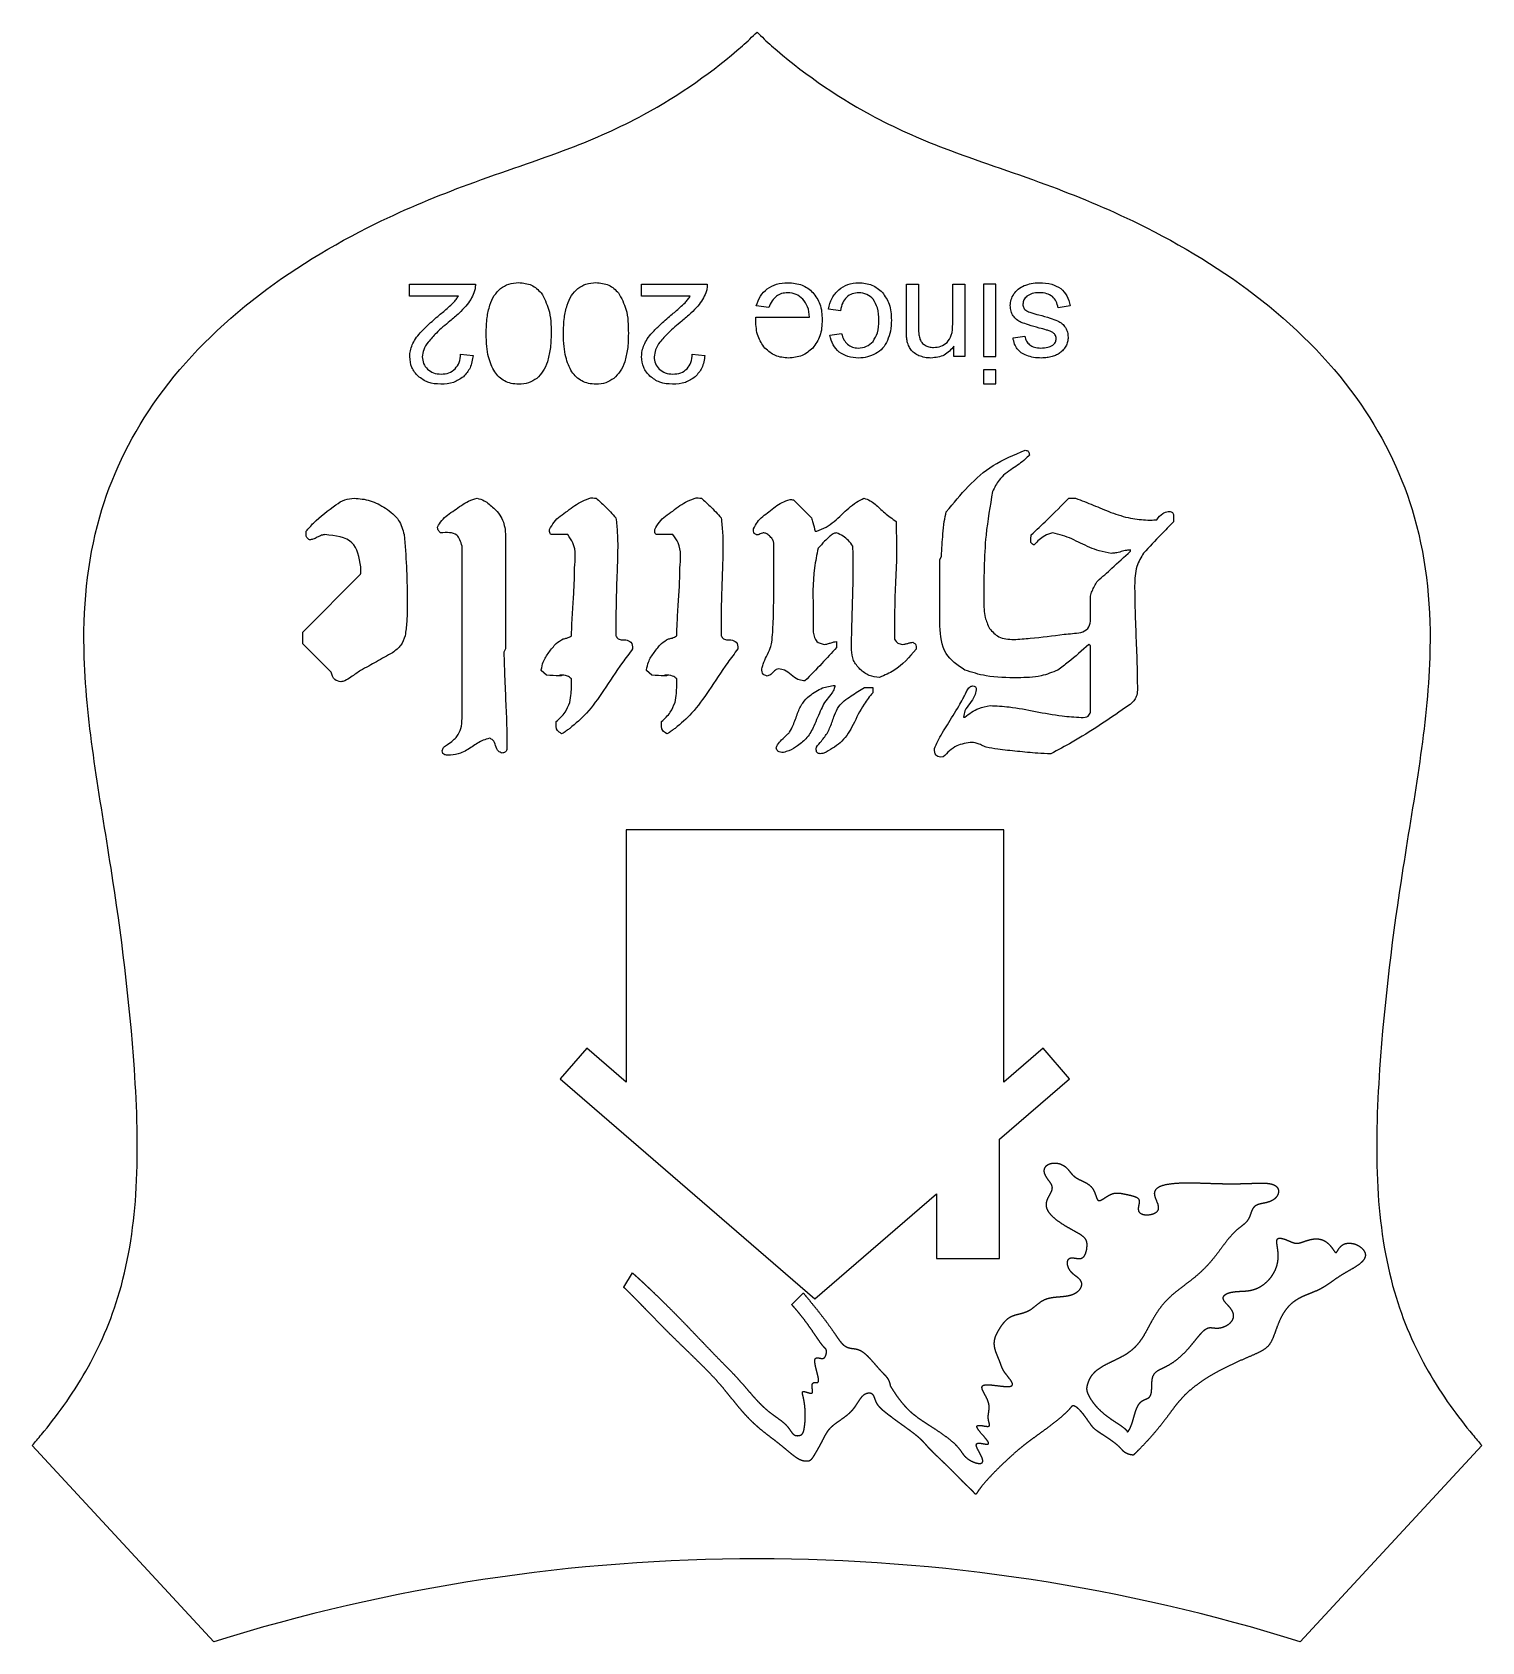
# Model space of a CAD drawing. Header units: millimetres. Extents: x -125 to 125, y -132 to 146.
import ezdxf

# ---------------------------------------------------------------- set-up
doc = ezdxf.new("R2010")
doc.units = ezdxf.units.MM
doc.layers.get('0').update_dxf_attribs({"linetype": 'CONTINUOUS'})

msp = doc.modelspace()

# ---------------------------------------------------------------- linework, layer by layer
for p, q in [((-60, 100.22), (-60, 102.25)), ((-60, 102.25), (-48.64, 102.25)), ((-51.57, 100.22), (-60, 100.22)), ((-19.95, 100.22), (-19.95, 102.25)), ((-19.95, 102.25), (-8.6, 102.25)), ((-11.53, 100.22), (-19.95, 100.22)), ((25.8, 94.59), (25.8, 102.25)), ((25.8, 102.25), (27.91, 102.25)), ((27.91, 102.25), (27.91, 94.68)), ((33.8, 95.45), (33.8, 102.25)), ((33.8, 102.25), (35.91, 102.25)), ((35.91, 102.25), (35.91, 89.8)), ((2.04, 98.24), (-0.14, 98.51)), ((14.44, 97.69), (12.37, 97.96)), ((54.08, 98.53), (52, 98.2)), ((-0.2, 96.56), (9.08, 96.56)), ((12.57, 93.46), (14.62, 93.77)), ((44.22, 93.01), (46.28, 93.29)), ((-51.21, 90.19), (-49.04, 89.97)), ((-11.17, 90.19), (-9, 89.97)), ((34.01, 89.8), (34.01, 91.57)), ((35.91, 89.8), (34.01, 89.8)), ((6.3, 65.01), (9.42, 61.89)), ((53.88, 65.31), (55.02, 65.31)), ((24.06, 61.29), (24.06, 59.19)), ((67.5, 61.53), (68.28, 61.53)), ((71.94, 62.49), (71.94, 61.23)), ((-32.7, 59.01), (-35.52, 59.01)), ((-14.52, 59.01), (-17.34, 59.01)), ((10.02, 59.61), (10.32, 59.61)), ((47.28, 58.23), (47.34, 58.95)), ((-50.94, 27.27), (-50.94, 57.03)), ((-43.44, 58.23), (-43.44, 39.27)), ((2.88, 49.41), (2.88, 57.57)), ((47.88, 57.27), (47.76, 57.27)), ((64.5, 56.13), (64.5, 56.37)), ((16.62, 53.13), (16.62, 55.05)), ((31.56, 54.69), (31.86, 55.23)), ((31.56, 43.23), (31.56, 54.69)), ((-78.42, 42.15), (-68.46, 52.17)), ((57.6, 44.07), (57.6, 48.39)), ((-24.36, 45.75), (-24.36, 41.55)), ((-6.18, 45.75), (-6.18, 41.55)), ((9.72, 45.39), (9.72, 42.15)), ((23.76, 45.33), (23.76, 40.95)), ((-78.42, 40.17), (-78.42, 42.15)), ((-73.56, 35.25), (-78.42, 40.17)), ((-43.44, 39.27), (-43.74, 38.73)), ((-23.28, 40.83), (-22.68, 40.83)), ((-5.1, 40.83), (-4.5, 40.83)), ((13.74, 40.53), (13.74, 39.51)), ((57.6, 39.81), (57.3, 40.05)), ((57.6, 28.35), (57.6, 39.81)), ((-37.26, 35.55), (-37.26, 35.67)), ((-36.36, 34.71), (-37.26, 35.55)), ((-19.08, 35.55), (-19.08, 35.67)), ((-18.18, 34.71), (-19.08, 35.55)), ((8.28, 33.75), (8.04, 33.75)), ((12.78, 31.41), (11.64, 30.03)), ((18.54, 32.61), (19.98, 32.61)), ((19.98, 32.61), (19.98, 31.71)), ((35.64, 27.51), (35.88, 27.51)), ((-43.2, 23.01), (-43.2, 21.87)), ((-33.48, 24.69), (-33.78, 24.63)), ((-15.3, 24.69), (-15.6, 24.63)), ((10.2, 21.99), (10.26, 22.29)), ((32.16, 20.61), (31.68, 20.55)), ((-23, -71), (-21.53, -68.49)), ((6, -74), (8, -72)), ((-125.19, -98.31), (-93.84, -132.24)), ((93.84, -132.24), (125.19, -98.31))]:
    msp.add_line(p, q)
for points in [[(41.23, 89.8), (41.23, 102.25), (39.12, 102.25), (39.12, 89.8)], [(41.23, 85.07), (41.23, 87.49), (39.12, 87.49), (39.12, 85.07)], [(31, -54.86), (31, -66), (41.91, -66), (41.91, -45.44), (54, -35), (49.42, -29.7), (42.61, -35.59), (42.61, 8), (-22.61, 8), (-22.61, -35.59), (-29.42, -29.7), (-34, -35), (10, -73)]]:
    msp.add_lwpolyline(points, close=True)
msp.add_arc((0, -432.51), 314.6, 72.6451, 107.3549)
for points, knots in [([(-125.19, -98.31), (-124.66, -97.71), (-124.13, -97.08), (-123.59, -96.44), (-121.04, -93.35), (-118.36, -89.75), (-115.91, -85.46), (-113.61, -81.44), (-111.55, -76.8), (-110.09, -71.77), (-108.44, -66.08), (-107.55, -59.95), (-107.22, -53.79), (-106.84, -46.94), (-107.09, -40.06), (-107.54, -33.31), (-108.34, -21.49), (-109.8, -9.97), (-111.57, 1.4), (-113.5, 13.82), (-115.81, 25.97), (-116.2, 37.79), (-116.47, 46.08), (-115.76, 54.22), (-113.53, 62.06), (-111.61, 68.82), (-108.55, 75.37), (-104.28, 81.55), (-99.77, 88.08), (-93.89, 94.17), (-87.2, 99.46), (-80.58, 104.7), (-73.2, 109.13), (-65.95, 112.69), (-60.42, 115.4), (-54.99, 117.61), (-49.89, 119.5), (-43.71, 121.78), (-38, 123.6), (-32.34, 125.76), (-28.05, 127.4), (-23.76, 129.29), (-19.56, 131.57), (-13.38, 134.93), (-7.46, 139.08), (-2.52, 143.46), (-1.65, 144.23), (-0.81, 145.01), (0, 145.8)], [0.0443654, 0.0443654, 0.0443654, 0.0443654, 0.0539507, 0.0539507, 0.0539507, 0.0997422, 0.0997422, 0.0997422, 0.1426488, 0.1426488, 0.1426488, 0.1911394, 0.1911394, 0.1911394, 0.2450242, 0.2450242, 0.2450242, 0.3393962, 0.3393962, 0.3393962, 0.4425508, 0.4425508, 0.4425508, 0.5148677, 0.5148677, 0.5148677, 0.5772612, 0.5772612, 0.5772612, 0.6431851, 0.6431851, 0.6431851, 0.7084903, 0.7084903, 0.7084903, 0.7583767, 0.7583767, 0.7583767, 0.8187825, 0.8187825, 0.8187825, 0.8646612, 0.8646612, 0.8646612, 0.9323306, 0.9323306, 0.9323306, 0.9442606, 0.9442606, 0.9442606, 0.9442606]), ([(0, 145.8), (0.81, 145.01), (1.65, 144.23), (2.52, 143.46), (7.46, 139.08), (13.38, 134.93), (19.56, 131.57), (23.76, 129.29), (28.05, 127.4), (32.34, 125.76), (38, 123.6), (43.71, 121.78), (49.89, 119.5), (54.99, 117.61), (60.42, 115.4), (65.95, 112.69), (73.2, 109.13), (80.58, 104.7), (87.2, 99.46), (93.89, 94.17), (99.77, 88.08), (104.28, 81.55), (108.55, 75.37), (111.61, 68.82), (113.53, 62.06), (115.76, 54.22), (116.47, 46.08), (116.2, 37.79), (115.81, 25.97), (113.5, 13.82), (111.57, 1.4), (109.8, -9.97), (108.34, -21.49), (107.54, -33.31), (107.09, -40.06), (106.84, -46.94), (107.22, -53.79), (107.55, -59.95), (108.44, -66.08), (110.09, -71.77), (111.55, -76.8), (113.61, -81.44), (115.91, -85.46), (118.36, -89.75), (121.04, -93.35), (123.59, -96.44), (124.13, -97.08), (124.66, -97.71), (125.19, -98.31)], [-0.9442606, -0.9442606, -0.9442606, -0.9442606, -0.9323306, -0.9323306, -0.9323306, -0.8646612, -0.8646612, -0.8646612, -0.8187825, -0.8187825, -0.8187825, -0.7583767, -0.7583767, -0.7583767, -0.7084903, -0.7084903, -0.7084903, -0.6431851, -0.6431851, -0.6431851, -0.5772612, -0.5772612, -0.5772612, -0.5148677, -0.5148677, -0.5148677, -0.4425508, -0.4425508, -0.4425508, -0.3393962, -0.3393962, -0.3393962, -0.2450242, -0.2450242, -0.2450242, -0.1911394, -0.1911394, -0.1911394, -0.1426488, -0.1426488, -0.1426488, -0.0997422, -0.0997422, -0.0997422, -0.0539507, -0.0539507, -0.0539507, -0.0443654, -0.0443654, -0.0443654, -0.0443654]), ([(-52.46, 99.08), (-52.29, 99.26), (-51.97, 99.62), (-51.7, 100.02), (-51.57, 100.22)], [0, 0, 0, 0, 0.0752956, 0.1450665, 0.1450665, 0.1450665, 0.1450665]), ([(-48.89, 100.78), (-49.06, 100.39), (-49.42, 99.57), (-49.98, 98.86), (-50.28, 98.5)], [0, 0, 0, 0, 0.1282071, 0.2684076, 0.2684076, 0.2684076, 0.2684076]), ([(-48.64, 102.25), (-48.65, 102), (-48.65, 101.49), (-48.81, 101.02), (-48.89, 100.78)], [0, 0, 0, 0, 0.0748728, 0.1492856, 0.1492856, 0.1492856, 0.1492856]), ([(-46.15, 98.65), (-45.93, 99.23), (-45.51, 100.32), (-44.68, 101.14), (-44.29, 101.53)], [0, 0, 0, 0, 0.1819724, 0.3454199, 0.3454199, 0.3454199, 0.3454199]), ([(-44.29, 101.53), (-43.84, 101.82), (-42.89, 102.44), (-41.76, 102.51), (-41.17, 102.54)], [0, 0, 0, 0, 0.1592171, 0.3334814, 0.3334814, 0.3334814, 0.3334814]), ([(-41.17, 102.54), (-40.39, 102.47), (-38.87, 102.34), (-37.79, 101.28), (-37.26, 100.76)], [0, 0, 0, 0, 0.2262035, 0.4412037, 0.4412037, 0.4412037, 0.4412037]), ([(-37.26, 100.76), (-36.77, 99.84), (-35.61, 97.67), (-35.58, 95.2), (-35.56, 93.77)], [0, 0, 0, 0, 0.3093103, 0.7280722, 0.7280722, 0.7280722, 0.7280722]), ([(-32.8, 98.65), (-32.58, 99.23), (-32.16, 100.32), (-31.33, 101.14), (-30.94, 101.53)], [0, 0, 0, 0, 0.181972, 0.3454201, 0.3454201, 0.3454201, 0.3454201]), ([(-30.94, 101.53), (-30.49, 101.82), (-29.54, 102.44), (-28.41, 102.51), (-27.82, 102.54)], [0, 0, 0, 0, 0.1592154, 0.3334807, 0.3334807, 0.3334807, 0.3334807]), ([(-27.82, 102.54), (-27.04, 102.47), (-25.52, 102.34), (-24.44, 101.28), (-23.92, 100.76)], [0, 0, 0, 0, 0.2262045, 0.4412043, 0.4412043, 0.4412043, 0.4412043]), ([(-23.92, 100.76), (-23.42, 99.84), (-22.26, 97.67), (-22.23, 95.2), (-22.22, 93.77)], [0, 0, 0, 0, 0.3093103, 0.7280722, 0.7280722, 0.7280722, 0.7280722]), ([(-12.42, 99.08), (-12.25, 99.26), (-11.92, 99.62), (-11.66, 100.02), (-11.53, 100.22)], [0, 0, 0, 0, 0.0752959, 0.1450671, 0.1450671, 0.1450671, 0.1450671]), ([(-8.84, 100.78), (-9.02, 100.39), (-9.38, 99.57), (-9.94, 98.86), (-10.23, 98.5)], [0, 0, 0, 0, 0.1282071, 0.2684074, 0.2684074, 0.2684074, 0.2684074]), ([(-8.6, 102.25), (-8.6, 102), (-8.61, 101.49), (-8.77, 101.02), (-8.84, 100.78)], [0, 0, 0, 0, 0.0748729, 0.1492857, 0.1492857, 0.1492857, 0.1492857]), ([(-0.14, 98.51), (0.06, 99.1), (0.45, 100.25), (1.34, 101.08), (1.77, 101.47)], [0, 0, 0, 0, 0.1848823, 0.3577809, 0.3577809, 0.3577809, 0.3577809]), ([(1.77, 101.47), (2.29, 101.78), (3.38, 102.43), (4.66, 102.49), (5.33, 102.53)], [0, 0, 0, 0, 0.1774004, 0.3766142, 0.3766142, 0.3766142, 0.3766142]), ([(3.34, 100.18), (3.08, 99.93), (2.5, 99.39), (2.2, 98.64), (2.04, 98.24)], [0, 0, 0, 0, 0.1080022, 0.2365366, 0.2365366, 0.2365366, 0.2365366]), ([(5.32, 100.79), (4.96, 100.77), (4.24, 100.73), (3.64, 100.36), (3.34, 100.18)], [0, 0, 0, 0, 0.1085936, 0.2100036, 0.2100036, 0.2100036, 0.2100036]), ([(7.92, 99.7), (7.55, 100.02), (6.8, 100.66), (5.82, 100.75), (5.32, 100.79)], [0, 0, 0, 0, 0.1428778, 0.2884195, 0.2884195, 0.2884195, 0.2884195]), ([(5.33, 102.53), (6.18, 102.47), (7.81, 102.36), (9.07, 101.34), (9.66, 100.85)], [0, 0, 0, 0, 0.2483599, 0.4749398, 0.4749398, 0.4749398, 0.4749398]), ([(9.66, 100.85), (10.13, 100.2), (11.14, 98.79), (11.22, 97.06), (11.26, 96.13)], [0, 0, 0, 0, 0.234942, 0.5075686, 0.5075686, 0.5075686, 0.5075686]), ([(12.37, 97.96), (12.51, 98.62), (12.79, 99.9), (13.68, 100.86), (14.11, 101.31)], [0, 0, 0, 0, 0.2005068, 0.3843312, 0.3843312, 0.3843312, 0.3843312]), ([(14.11, 101.31), (14.61, 101.67), (15.64, 102.4), (16.9, 102.48), (17.55, 102.53)], [0, 0, 0, 0, 0.1805904, 0.3709602, 0.3709602, 0.3709602, 0.3709602]), ([(17.57, 100.79), (17.18, 100.77), (16.41, 100.71), (15.79, 100.25), (15.49, 100.03)], [0, 0, 0, 0, 0.1155448, 0.2250801, 0.2250801, 0.2250801, 0.2250801]), ([(17.55, 102.53), (18.35, 102.47), (19.9, 102.35), (21.08, 101.34), (21.65, 100.86)], [0, 0, 0, 0, 0.2341716, 0.4537215, 0.4537215, 0.4537215, 0.4537215]), ([(20.08, 99.66), (19.73, 99.99), (19.03, 100.66), (18.06, 100.75), (17.57, 100.79)], [0, 0, 0, 0, 0.1397572, 0.2826505, 0.2826505, 0.2826505, 0.2826505]), ([(21.65, 100.86), (22.11, 100.2), (23.09, 98.77), (23.17, 97.02), (23.21, 96.07)], [0, 0, 0, 0, 0.2341824, 0.5124405, 0.5124405, 0.5124405, 0.5124405]), ([(43.75, 98.59), (43.78, 98.94), (43.83, 99.65), (44.18, 100.26), (44.36, 100.58)], [0, 0, 0, 0, 0.1035413, 0.2102715, 0.2102715, 0.2102715, 0.2102715]), ([(44.36, 100.58), (44.6, 100.87), (45.08, 101.48), (45.78, 101.84), (46.14, 102.02)], [0, 0, 0, 0, 0.1116808, 0.2311353, 0.2311353, 0.2311353, 0.2311353]), ([(46.62, 100.2), (46.41, 100), (46.02, 99.62), (45.95, 99.07), (45.92, 98.81)], [0, 0, 0, 0, 0.083164, 0.1597687, 0.1597687, 0.1597687, 0.1597687]), ([(46.14, 102.02), (46.55, 102.17), (47.39, 102.48), (48.3, 102.51), (48.76, 102.53)], [0, 0, 0, 0, 0.1294095, 0.2688602, 0.2688602, 0.2688602, 0.2688602]), ([(48.78, 100.79), (48.34, 100.78), (47.57, 100.77), (46.91, 100.37), (46.62, 100.2)], [0, 0, 0, 0, 0.1274243, 0.2269337, 0.2269337, 0.2269337, 0.2269337]), ([(48.76, 102.53), (49.5, 102.51), (50.82, 102.47), (51.95, 101.81), (52.46, 101.52)], [0, 0, 0, 0, 0.2152007, 0.3885531, 0.3885531, 0.3885531, 0.3885531]), ([(51.02, 100.13), (50.71, 100.32), (50.02, 100.75), (49.22, 100.78), (48.78, 100.79)], [0, 0, 0, 0, 0.1084986, 0.2377557, 0.2377557, 0.2377557, 0.2377557]), ([(52, 98.2), (51.92, 98.59), (51.78, 99.32), (51.26, 99.87), (51.02, 100.13)], [0, 0, 0, 0, 0.1156267, 0.2195808, 0.2195808, 0.2195808, 0.2195808]), ([(52.46, 101.52), (52.85, 101.13), (53.68, 100.29), (53.94, 99.14), (54.08, 98.53)], [0, 0, 0, 0, 0.1627782, 0.3459836, 0.3459836, 0.3459836, 0.3459836]), ([(-54.9, 96.91), (-54.37, 97.35), (-53.54, 98.05), (-52.75, 98.8), (-52.46, 99.08)], [0, 0, 0, 0, 0.2053747, 0.3258993, 0.3258993, 0.3258993, 0.3258993]), ([(-50.28, 98.5), (-50.66, 98.08), (-51.52, 97.15), (-52.49, 96.35), (-53.04, 95.89)], [0, 0, 0, 0, 0.1683482, 0.3796254, 0.3796254, 0.3796254, 0.3796254]), ([(-46.77, 93.77), (-46.75, 94.69), (-46.73, 96.34), (-46.33, 97.94), (-46.15, 98.65)], [0, 0, 0, 0, 0.2736343, 0.4935176, 0.4935176, 0.4935176, 0.4935176]), ([(-33.42, 93.77), (-33.41, 94.69), (-33.38, 96.34), (-32.98, 97.94), (-32.8, 98.65)], [0, 0, 0, 0, 0.2736343, 0.4935176, 0.4935176, 0.4935176, 0.4935176]), ([(-14.86, 96.91), (-14.33, 97.35), (-13.5, 98.05), (-12.71, 98.8), (-12.42, 99.08)], [0, 0, 0, 0, 0.2053743, 0.325899, 0.325899, 0.325899, 0.325899]), ([(-10.23, 98.5), (-10.62, 98.08), (-11.48, 97.15), (-12.45, 96.35), (-12.99, 95.89)], [0, 0, 0, 0, 0.1683485, 0.379625, 0.379625, 0.379625, 0.379625]), ([(9.08, 96.56), (9.02, 97.19), (8.91, 98.34), (8.23, 99.28), (7.92, 99.7)], [0, 0, 0, 0, 0.1843808, 0.3401906, 0.3401906, 0.3401906, 0.3401906]), ([(15.49, 100.03), (15.24, 99.72), (14.68, 99.04), (14.52, 98.17), (14.44, 97.69)], [0, 0, 0, 0, 0.1181809, 0.2608912, 0.2608912, 0.2608912, 0.2608912]), ([(21.04, 96.01), (21.03, 96.75), (21, 98.05), (20.36, 99.17), (20.08, 99.66)], [0, 0, 0, 0, 0.2178326, 0.3824021, 0.3824021, 0.3824021, 0.3824021]), ([(44.25, 96.79), (44.11, 97.05), (43.8, 97.61), (43.76, 98.25), (43.75, 98.59)], [0, 0, 0, 0, 0.0897866, 0.1896081, 0.1896081, 0.1896081, 0.1896081]), ([(45.92, 98.81), (45.94, 98.59), (46, 98.13), (46.36, 97.84), (46.54, 97.69)], [0, 0, 0, 0, 0.0657275, 0.1330702, 0.1330702, 0.1330702, 0.1330702]), ([(46.54, 97.69), (46.79, 97.58), (47.48, 97.26), (48.22, 97.09), (48.69, 96.97)], [0, 0, 0, 0, 0.0820548, 0.2275718, 0.2275718, 0.2275718, 0.2275718]), ([(-58.15, 93.89), (-57.72, 94.33), (-56.69, 95.4), (-55.56, 96.35), (-54.9, 96.91)], [0, 0, 0, 0, 0.1844762, 0.44426, 0.44426, 0.44426, 0.44426]), ([(-53.04, 95.89), (-53.84, 95.23), (-55.2, 94.12), (-56.35, 92.79), (-56.82, 92.26)], [0, 0, 0, 0, 0.3121323, 0.5258475, 0.5258475, 0.5258475, 0.5258475]), ([(-18.11, 93.89), (-17.68, 94.33), (-16.65, 95.4), (-15.52, 96.35), (-14.86, 96.91)], [0, 0, 0, 0, 0.1844765, 0.44426, 0.44426, 0.44426, 0.44426]), ([(-12.99, 95.89), (-13.8, 95.23), (-15.16, 94.12), (-16.31, 92.79), (-16.78, 92.26)], [0, 0, 0, 0, 0.312133, 0.5258479, 0.5258479, 0.5258479, 0.5258479]), ([(-0.21, 96), (-0.21, 96.08), (-0.21, 96.27), (-0.2, 96.45), (-0.2, 96.56)], [0, 0, 0, 0, 0.02343933, 0.05626369, 0.05626369, 0.05626369, 0.05626369]), ([(1.37, 91.22), (0.91, 91.88), (-0.09, 93.31), (-0.17, 95.06), (-0.21, 96)], [0, 0, 0, 0, 0.2364221, 0.5128984, 0.5128984, 0.5128984, 0.5128984]), ([(11.26, 96.13), (11.22, 95.17), (11.14, 93.38), (10.12, 91.93), (9.65, 91.25)], [0, 0, 0, 0, 0.2818213, 0.5231145, 0.5231145, 0.5231145, 0.5231145]), ([(20.04, 92.4), (20.33, 92.88), (21, 93.98), (21.02, 95.28), (21.04, 96.01)], [0, 0, 0, 0, 0.165349, 0.3808066, 0.3808066, 0.3808066, 0.3808066]), ([(23.21, 96.07), (23.18, 95.43), (23.14, 94.22), (22.73, 93.08), (22.54, 92.54)], [0, 0, 0, 0, 0.1897014, 0.360962, 0.360962, 0.360962, 0.360962]), ([(25.91, 92.54), (25.88, 92.81), (25.79, 93.49), (25.79, 94.18), (25.8, 94.59)], [0, 0, 0, 0, 0.0810444, 0.2055906, 0.2055906, 0.2055906, 0.2055906]), ([(27.91, 94.68), (27.91, 94.3), (27.91, 93.64), (28.08, 93.01), (28.15, 92.75)], [0, 0, 0, 0, 0.1128145, 0.1950397, 0.1950397, 0.1950397, 0.1950397]), ([(32.82, 92.2), (33.1, 92.6), (33.79, 93.56), (33.79, 94.75), (33.8, 95.45)], [0, 0, 0, 0, 0.144026, 0.3461951, 0.3461951, 0.3461951, 0.3461951]), ([(45.64, 95.68), (45.36, 95.82), (44.82, 96.09), (44.44, 96.56), (44.25, 96.79)], [0, 0, 0, 0, 0.0917467, 0.1794235, 0.1794235, 0.1794235, 0.1794235]), ([(48.76, 94.7), (48.13, 94.87), (47.07, 95.15), (46.05, 95.53), (45.64, 95.68)], [0, 0, 0, 0, 0.1976101, 0.3274315, 0.3274315, 0.3274315, 0.3274315]), ([(48.69, 96.97), (49.35, 96.81), (50.45, 96.53), (51.5, 96.12), (51.91, 95.96)], [0, 0, 0, 0, 0.2038928, 0.3375703, 0.3375703, 0.3375703, 0.3375703]), ([(50.63, 94.16), (50.42, 94.23), (49.8, 94.42), (49.18, 94.59), (48.76, 94.7)], [0, 0, 0, 0, 0.0653294, 0.1939867, 0.1939867, 0.1939867, 0.1939867]), ([(51.91, 95.96), (52.19, 95.81), (52.73, 95.51), (53.09, 95.02), (53.27, 94.78)], [0, 0, 0, 0, 0.0938584, 0.1821995, 0.1821995, 0.1821995, 0.1821995]), ([(53.27, 94.78), (53.41, 94.52), (53.68, 93.99), (53.71, 93.4), (53.73, 93.11)], [0, 0, 0, 0, 0.0867872, 0.1750008, 0.1750008, 0.1750008, 0.1750008]), ([(-59.97, 89.77), (-59.96, 90.11), (-59.92, 90.81), (-59.68, 91.46), (-59.55, 91.79)], [0, 0, 0, 0, 0.1027886, 0.2081406, 0.2081406, 0.2081406, 0.2081406]), ([(-59.55, 91.79), (-59.38, 92.14), (-59, 92.9), (-58.45, 93.54), (-58.15, 93.89)], [0, 0, 0, 0, 0.1166267, 0.2530292, 0.2530292, 0.2530292, 0.2530292]), ([(-56.82, 92.26), (-57.11, 91.84), (-57.63, 91.06), (-57.75, 90.14), (-57.81, 89.72)], [0, 0, 0, 0, 0.1499513, 0.2755786, 0.2755786, 0.2755786, 0.2755786]), ([(-46.38, 89.71), (-46.49, 90.3), (-46.75, 91.64), (-46.76, 93.01), (-46.77, 93.77)], [0, 0, 0, 0, 0.1791696, 0.4086214, 0.4086214, 0.4086214, 0.4086214]), ([(-35.56, 93.77), (-35.58, 92.85), (-35.6, 91.19), (-36.01, 89.58), (-36.19, 88.87)], [0, 0, 0, 0, 0.2753976, 0.4959469, 0.4959469, 0.4959469, 0.4959469]), ([(-33.03, 89.71), (-33.14, 90.3), (-33.4, 91.64), (-33.41, 93.01), (-33.42, 93.77)], [0, 0, 0, 0, 0.1791696, 0.4086214, 0.4086214, 0.4086214, 0.4086214]), ([(-22.22, 93.77), (-22.23, 92.85), (-22.25, 91.19), (-22.66, 89.58), (-22.84, 88.87)], [0, 0, 0, 0, 0.2753976, 0.4959469, 0.4959469, 0.4959469, 0.4959469]), ([(-19.93, 89.77), (-19.91, 90.11), (-19.88, 90.81), (-19.63, 91.46), (-19.51, 91.79)], [0, 0, 0, 0, 0.1027886, 0.2081406, 0.2081406, 0.2081406, 0.2081406]), ([(-19.51, 91.79), (-19.33, 92.14), (-18.95, 92.9), (-18.4, 93.54), (-18.11, 93.89)], [0, 0, 0, 0, 0.116627, 0.2530294, 0.2530294, 0.2530294, 0.2530294]), ([(-16.78, 92.26), (-17.06, 91.84), (-17.59, 91.06), (-17.71, 90.14), (-17.76, 89.72)], [0, 0, 0, 0, 0.1499515, 0.2755789, 0.2755789, 0.2755789, 0.2755789]), ([(14.22, 90.55), (13.82, 90.94), (13, 91.75), (12.72, 92.87), (12.57, 93.46)], [0, 0, 0, 0, 0.163032, 0.3404365, 0.3404365, 0.3404365, 0.3404365]), ([(14.62, 93.77), (14.72, 93.39), (14.92, 92.68), (15.42, 92.14), (15.65, 91.89)], [0, 0, 0, 0, 0.1171169, 0.2180961, 0.2180961, 0.2180961, 0.2180961]), ([(15.65, 91.89), (15.92, 91.7), (16.46, 91.33), (17.12, 91.28), (17.45, 91.25)], [0, 0, 0, 0, 0.0948986, 0.193876, 0.193876, 0.193876, 0.193876]), ([(17.45, 91.25), (17.96, 91.3), (18.95, 91.39), (19.68, 92.06), (20.04, 92.4)], [0, 0, 0, 0, 0.1472312, 0.2902878, 0.2902878, 0.2902878, 0.2902878]), ([(22.54, 92.54), (22.29, 92.07), (21.8, 91.15), (20.93, 90.56), (20.5, 90.28)], [0, 0, 0, 0, 0.156816, 0.308835, 0.308835, 0.308835, 0.308835]), ([(26.57, 90.98), (26.42, 91.22), (26.12, 91.7), (25.98, 92.26), (25.91, 92.54)], [0, 0, 0, 0, 0.0820947, 0.1700403, 0.1700403, 0.1700403, 0.1700403]), ([(28.15, 92.75), (28.25, 92.55), (28.45, 92.13), (28.83, 91.86), (29.02, 91.73)], [0, 0, 0, 0, 0.0667995, 0.1361572, 0.1361572, 0.1361572, 0.1361572]), ([(30.49, 91.35), (30.93, 91.38), (31.78, 91.45), (32.48, 91.95), (32.82, 92.2)], [0, 0, 0, 0, 0.1273459, 0.2521765, 0.2521765, 0.2521765, 0.2521765]), ([(44.94, 91.08), (44.78, 91.36), (44.42, 91.96), (44.29, 92.64), (44.22, 93.01)], [0, 0, 0, 0, 0.0952758, 0.2074051, 0.2074051, 0.2074051, 0.2074051]), ([(46.28, 93.29), (46.35, 92.99), (46.47, 92.41), (46.89, 92), (47.09, 91.79)], [0, 0, 0, 0, 0.0898255, 0.1739439, 0.1739439, 0.1739439, 0.1739439]), ([(47.09, 91.79), (47.36, 91.64), (47.94, 91.29), (48.63, 91.27), (49, 91.25)], [0, 0, 0, 0, 0.0907968, 0.2007566, 0.2007566, 0.2007566, 0.2007566]), ([(51.44, 93.6), (51.33, 93.71), (51.1, 93.95), (50.79, 94.09), (50.63, 94.16)], [0, 0, 0, 0, 0.04539128, 0.09938425, 0.09938425, 0.09938425, 0.09938425]), ([(51.07, 91.73), (51.25, 91.89), (51.6, 92.2), (51.66, 92.65), (51.69, 92.86)], [0, 0, 0, 0, 0.0699239, 0.1322408, 0.1322408, 0.1322408, 0.1322408]), ([(51.69, 92.86), (51.68, 92.99), (51.66, 93.26), (51.51, 93.49), (51.44, 93.6)], [0, 0, 0, 0, 0.03949434, 0.07936066, 0.07936066, 0.07936066, 0.07936066]), ([(53.73, 93.11), (53.72, 92.83), (53.69, 92.3), (53.46, 91.81), (53.35, 91.56)], [0, 0, 0, 0, 0.0806907, 0.1599887, 0.1599887, 0.1599887, 0.1599887]), ([(-58.53, 86.37), (-58.95, 86.85), (-59.8, 87.83), (-59.92, 89.12), (-59.97, 89.77)], [0, 0, 0, 0, 0.1877596, 0.3775405, 0.3775405, 0.3775405, 0.3775405]), ([(-57.81, 89.72), (-57.77, 89.32), (-57.7, 88.52), (-57.17, 87.91), (-56.91, 87.6)], [0, 0, 0, 0, 0.1177292, 0.2348895, 0.2348895, 0.2348895, 0.2348895]), ([(-52.13, 87.66), (-51.87, 88.01), (-51.3, 88.75), (-51.24, 89.69), (-51.21, 90.19)], [0, 0, 0, 0, 0.1289092, 0.2749902, 0.2749902, 0.2749902, 0.2749902]), ([(-49.04, 89.97), (-49.15, 89.22), (-49.35, 87.82), (-50.28, 86.76), (-50.72, 86.27)], [0, 0, 0, 0, 0.2202008, 0.4137458, 0.4137458, 0.4137458, 0.4137458]), ([(-45.31, 87.16), (-45.53, 87.54), (-45.99, 88.35), (-46.25, 89.24), (-46.38, 89.71)], [0, 0, 0, 0, 0.1311698, 0.2777344, 0.2777344, 0.2777344, 0.2777344]), ([(-31.97, 87.16), (-32.18, 87.54), (-32.64, 88.35), (-32.9, 89.24), (-33.03, 89.71)], [0, 0, 0, 0, 0.1311698, 0.2777344, 0.2777344, 0.2777344, 0.2777344]), ([(-18.49, 86.37), (-18.91, 86.85), (-19.76, 87.83), (-19.87, 89.12), (-19.93, 89.77)], [0, 0, 0, 0, 0.1877602, 0.3775409, 0.3775409, 0.3775409, 0.3775409]), ([(-17.76, 89.72), (-17.73, 89.32), (-17.65, 88.52), (-17.13, 87.91), (-16.87, 87.6)], [0, 0, 0, 0, 0.1177292, 0.2348898, 0.2348898, 0.2348898, 0.2348898]), ([(-12.09, 87.66), (-11.82, 88.01), (-11.25, 88.75), (-11.2, 89.69), (-11.17, 90.19)], [0, 0, 0, 0, 0.1289092, 0.2749902, 0.2749902, 0.2749902, 0.2749902]), ([(-9, 89.97), (-9.11, 89.22), (-9.31, 87.82), (-10.24, 86.76), (-10.67, 86.27)], [0, 0, 0, 0, 0.2202008, 0.4137458, 0.4137458, 0.4137458, 0.4137458]), ([(5.45, 89.52), (4.66, 89.58), (3.12, 89.71), (1.95, 90.72), (1.37, 91.22)], [0, 0, 0, 0, 0.2307023, 0.4521116, 0.4521116, 0.4521116, 0.4521116]), ([(9.65, 91.25), (9.06, 90.75), (7.85, 89.71), (6.26, 89.59), (5.45, 89.52)], [0, 0, 0, 0, 0.2267606, 0.4645368, 0.4645368, 0.4645368, 0.4645368]), ([(17.53, 89.52), (16.9, 89.55), (15.71, 89.61), (14.7, 90.25), (14.22, 90.55)], [0, 0, 0, 0, 0.1860518, 0.3522751, 0.3522751, 0.3522751, 0.3522751]), ([(20.5, 90.28), (20.04, 90.06), (19.1, 89.61), (18.06, 89.55), (17.53, 89.52)], [0, 0, 0, 0, 0.1533893, 0.3090813, 0.3090813, 0.3090813, 0.3090813]), ([(27.98, 89.92), (27.69, 90.06), (27.15, 90.32), (26.75, 90.77), (26.57, 90.98)], [0, 0, 0, 0, 0.094789, 0.1782757, 0.1782757, 0.1782757, 0.1782757]), ([(30.05, 89.52), (29.69, 89.54), (28.98, 89.56), (28.31, 89.81), (27.98, 89.92)], [0, 0, 0, 0, 0.1084311, 0.2118531, 0.2118531, 0.2118531, 0.2118531]), ([(29.02, 91.73), (29.25, 91.62), (29.71, 91.39), (30.23, 91.36), (30.49, 91.35)], [0, 0, 0, 0, 0.0738621, 0.1533893, 0.1533893, 0.1533893, 0.1533893]), ([(34.01, 91.57), (33.5, 90.97), (32.45, 89.76), (30.86, 89.6), (30.05, 89.52)], [0, 0, 0, 0, 0.2274631, 0.4616595, 0.4616595, 0.4616595, 0.4616595]), ([(46.58, 89.94), (46.24, 90.08), (45.61, 90.35), (45.16, 90.85), (44.94, 91.08)], [0, 0, 0, 0, 0.1082965, 0.2015372, 0.2015372, 0.2015372, 0.2015372]), ([(49.15, 89.52), (48.69, 89.53), (47.81, 89.56), (46.97, 89.82), (46.58, 89.94)], [0, 0, 0, 0, 0.1379526, 0.2617423, 0.2617423, 0.2617423, 0.2617423]), ([(49, 91.25), (49.42, 91.26), (50.15, 91.26), (50.8, 91.6), (51.07, 91.73)], [0, 0, 0, 0, 0.1250898, 0.2154923, 0.2154923, 0.2154923, 0.2154923]), ([(50.97, 89.77), (50.68, 89.7), (50.08, 89.55), (49.47, 89.53), (49.15, 89.52)], [0, 0, 0, 0, 0.0900423, 0.1844421, 0.1844421, 0.1844421, 0.1844421]), ([(52.32, 90.39), (52.13, 90.27), (51.71, 90), (51.23, 89.85), (50.97, 89.77)], [0, 0, 0, 0, 0.0671356, 0.1481458, 0.1481458, 0.1481458, 0.1481458]), ([(53.35, 91.56), (53.21, 91.34), (52.94, 90.89), (52.52, 90.55), (52.32, 90.39)], [0, 0, 0, 0, 0.0789519, 0.1579886, 0.1579886, 0.1579886, 0.1579886]), ([(-54.62, 85), (-55.38, 85.04), (-56.83, 85.12), (-57.99, 85.97), (-58.53, 86.37)], [0, 0, 0, 0, 0.2241209, 0.4227357, 0.4227357, 0.4227357, 0.4227357]), ([(-56.91, 87.6), (-56.58, 87.35), (-55.89, 86.83), (-55.02, 86.77), (-54.57, 86.74)], [0, 0, 0, 0, 0.1218118, 0.2540941, 0.2540941, 0.2540941, 0.2540941]), ([(-50.72, 86.27), (-51.27, 85.9), (-52.44, 85.11), (-53.86, 85.03), (-54.62, 85)], [0, 0, 0, 0, 0.1951072, 0.4174118, 0.4174118, 0.4174118, 0.4174118]), ([(-54.57, 86.74), (-54.1, 86.77), (-53.19, 86.83), (-52.47, 87.39), (-52.13, 87.66)], [0, 0, 0, 0, 0.139001, 0.2657757, 0.2657757, 0.2657757, 0.2657757]), ([(-43.59, 85.55), (-43.93, 85.76), (-44.6, 86.18), (-45.07, 86.83), (-45.31, 87.16)], [0, 0, 0, 0, 0.1169855, 0.2374329, 0.2374329, 0.2374329, 0.2374329]), ([(-36.19, 88.87), (-36.41, 88.3), (-36.83, 87.21), (-37.66, 86.39), (-38.05, 86)], [0, 0, 0, 0, 0.1820273, 0.3452432, 0.3452432, 0.3452432, 0.3452432]), ([(-30.24, 85.55), (-30.58, 85.76), (-31.26, 86.18), (-31.73, 86.83), (-31.97, 87.16)], [0, 0, 0, 0, 0.1169855, 0.2374323, 0.2374323, 0.2374323, 0.2374323]), ([(-22.84, 88.87), (-23.07, 88.3), (-23.49, 87.21), (-24.31, 86.39), (-24.71, 86)], [0, 0, 0, 0, 0.1820273, 0.3452432, 0.3452432, 0.3452432, 0.3452432]), ([(-14.58, 85), (-15.34, 85.04), (-16.78, 85.12), (-17.94, 85.97), (-18.49, 86.37)], [0, 0, 0, 0, 0.2241214, 0.4227362, 0.4227362, 0.4227362, 0.4227362]), ([(-16.87, 87.6), (-16.54, 87.35), (-15.85, 86.83), (-14.98, 86.77), (-14.53, 86.74)], [0, 0, 0, 0, 0.1218114, 0.2540937, 0.2540937, 0.2540937, 0.2540937]), ([(-10.67, 86.27), (-11.22, 85.9), (-12.4, 85.11), (-13.82, 85.03), (-14.58, 85)], [0, 0, 0, 0, 0.1951076, 0.4174113, 0.4174113, 0.4174113, 0.4174113]), ([(-14.53, 86.74), (-14.05, 86.77), (-13.15, 86.83), (-12.43, 87.39), (-12.09, 87.66)], [0, 0, 0, 0, 0.139001, 0.2657761, 0.2657761, 0.2657761, 0.2657761]), ([(-41.17, 85), (-41.6, 85.02), (-42.45, 85.05), (-43.22, 85.39), (-43.59, 85.55)], [0, 0, 0, 0, 0.1305295, 0.2508006, 0.2508006, 0.2508006, 0.2508006]), ([(-38.05, 86), (-38.51, 85.71), (-39.45, 85.1), (-40.58, 85.03), (-41.17, 85)], [0, 0, 0, 0, 0.1587484, 0.3321225, 0.3321225, 0.3321225, 0.3321225]), ([(-27.82, 85), (-28.26, 85.02), (-29.1, 85.05), (-29.87, 85.39), (-30.24, 85.55)], [0, 0, 0, 0, 0.1305295, 0.2508006, 0.2508006, 0.2508006, 0.2508006]), ([(-24.71, 86), (-25.16, 85.71), (-26.1, 85.1), (-27.23, 85.03), (-27.82, 85)], [0, 0, 0, 0, 0.1587489, 0.3321229, 0.3321229, 0.3321229, 0.3321229]), ([(32.7, 62.97), (35.17, 65.96), (38.96, 70.56), (44.41, 72.8), (46.32, 73.59)], [0, 0, 0, 0, 1.134938, 1.748821, 1.748821, 1.748821, 1.748821]), ([(47.04, 72.75), (46.81, 72.5), (45.95, 71.61), (44.9, 70.93), (44.13, 70.44)], [0, 0, 0, 0, 0.1028842, 0.372469, 0.372469, 0.372469, 0.372469]), ([(46.32, 73.59), (46.53, 73.55), (46.98, 73.46), (47.02, 73), (47.04, 72.75)], [0, 0, 0, 0, 0.0579397, 0.1234604, 0.1234604, 0.1234604, 0.1234604]), ([(44.13, 70.44), (43.29, 69.84), (41.8, 68.78), (41.02, 67.15), (40.68, 66.45)], [0, 0, 0, 0, 0.3062814, 0.5350325, 0.5350325, 0.5350325, 0.5350325]), ([(-77.88, 59.61), (-77.45, 60.09), (-75.93, 61.82), (-74.07, 63.19), (-72.72, 64.17)], [0, 0, 0, 0, 0.191107, 0.6901011, 0.6901011, 0.6901011, 0.6901011]), ([(-72.72, 64.17), (-72.22, 64.5), (-71.27, 65.14), (-70.14, 65.26), (-69.6, 65.31)], [0, 0, 0, 0, 0.1752689, 0.3368024, 0.3368024, 0.3368024, 0.3368024]), ([(-69.6, 65.31), (-68.65, 65.23), (-66.7, 65.06), (-65.01, 64.08), (-64.14, 63.57)], [0, 0, 0, 0, 0.2808889, 0.5794231, 0.5794231, 0.5794231, 0.5794231]), ([(-52.26, 63.21), (-51.47, 63.8), (-50.27, 64.7), (-48.85, 65.16), (-48.36, 65.31)], [0, 0, 0, 0, 0.2908376, 0.4455198, 0.4455198, 0.4455198, 0.4455198]), ([(-48.36, 65.31), (-47.93, 65.19), (-46.83, 64.87), (-45.99, 64.07), (-45.48, 63.57)], [0, 0, 0, 0, 0.1304656, 0.3408348, 0.3408348, 0.3408348, 0.3408348]), ([(-32.73, 63.09), (-31.91, 63.73), (-30.66, 64.7), (-29.18, 65.2), (-28.68, 65.37)], [0, 0, 0, 0, 0.3076506, 0.4674148, 0.4674148, 0.4674148, 0.4674148]), ([(-28.68, 65.37), (-28.57, 65.37), (-28.27, 65.36), (-27.97, 65.33), (-27.78, 65.31)], [0, 0, 0, 0, 0.03153556, 0.09020867, 0.09020867, 0.09020867, 0.09020867]), ([(-27.78, 65.31), (-27.27, 64.86), (-26.07, 63.79), (-24.99, 62.59), (-24.36, 61.89)], [0, 0, 0, 0, 0.2017042, 0.4839672, 0.4839672, 0.4839672, 0.4839672]), ([(-14.55, 63.09), (-13.73, 63.73), (-12.48, 64.7), (-11, 65.2), (-10.5, 65.37)], [0, 0, 0, 0, 0.3076514, 0.4674156, 0.4674156, 0.4674156, 0.4674156]), ([(-10.5, 65.37), (-10.39, 65.37), (-10.09, 65.36), (-9.79, 65.33), (-9.6, 65.31)], [0, 0, 0, 0, 0.03153556, 0.09020867, 0.09020867, 0.09020867, 0.09020867]), ([(-9.6, 65.31), (-9.09, 64.86), (-7.89, 63.79), (-6.81, 62.59), (-6.18, 61.89)], [0, 0, 0, 0, 0.2017035, 0.4839668, 0.4839668, 0.4839668, 0.4839668]), ([(2.07, 62.97), (2.79, 63.56), (3.89, 64.47), (5.23, 64.92), (5.7, 65.07)], [0, 0, 0, 0, 0.2740336, 0.422384, 0.422384, 0.422384, 0.422384]), ([(5.7, 65.07), (5.78, 65.07), (5.99, 65.06), (6.19, 65.03), (6.3, 65.01)], [0, 0, 0, 0, 0.0240465, 0.06032696, 0.06032696, 0.06032696, 0.06032696]), ([(14.61, 62.46), (15.43, 63.24), (16.61, 64.35), (18.04, 65.09), (18.48, 65.31)], [0, 0, 0, 0, 0.3344645, 0.4824904, 0.4824904, 0.4824904, 0.4824904]), ([(18.48, 65.31), (18.84, 65.18), (19.86, 64.81), (20.66, 64.06), (21.18, 63.57)], [0, 0, 0, 0, 0.1122696, 0.3238175, 0.3238175, 0.3238175, 0.3238175]), ([(40.68, 66.45), (40.25, 63.95), (39.17, 57.71), (39.18, 51.36), (39.18, 47.55)], [0, 0, 0, 0, 0.759874, 1.898991, 1.898991, 1.898991, 1.898991]), ([(47.34, 58.95), (48.26, 59.82), (50.48, 61.91), (52.63, 64.06), (53.88, 65.31)], [0, 0, 0, 0, 0.3787762, 0.9122978, 0.9122978, 0.9122978, 0.9122978]), ([(55.02, 65.31), (56.05, 64.91), (58.09, 64.1), (60.13, 63.27), (61.14, 62.85)], [0, 0, 0, 0, 0.3292387, 0.6595967, 0.6595967, 0.6595967, 0.6595967]), ([(-64.14, 63.57), (-63.29, 62.94), (-61.71, 61.77), (-61.2, 59.88), (-60.96, 59.01)], [0, 0, 0, 0, 0.3066796, 0.5702063, 0.5702063, 0.5702063, 0.5702063]), ([(-55.2, 60.33), (-54.97, 60.72), (-54.25, 61.92), (-53.06, 62.69), (-52.26, 63.21)], [0, 0, 0, 0, 0.1331286, 0.4158816, 0.4158816, 0.4158816, 0.4158816]), ([(-45.48, 63.57), (-45.08, 63.21), (-44.35, 62.52), (-43.97, 61.6), (-43.8, 61.17)], [0, 0, 0, 0, 0.1592262, 0.29608, 0.29608, 0.29608, 0.29608]), ([(-43.8, 61.17), (-43.69, 60.77), (-43.44, 59.81), (-43.44, 58.81), (-43.44, 58.23)], [0, 0, 0, 0, 0.124464, 0.2971987, 0.2971987, 0.2971987, 0.2971987]), ([(-35.82, 59.91), (-35.58, 60.34), (-34.85, 61.67), (-33.58, 62.52), (-32.73, 63.09)], [0, 0, 0, 0, 0.1465186, 0.4484301, 0.4484301, 0.4484301, 0.4484301]), ([(-24.36, 61.89), (-24.27, 61.03), (-24.12, 59.56), (-24.07, 58.07), (-24.06, 57.45)], [0, 0, 0, 0, 0.2589791, 0.4451302, 0.4451302, 0.4451302, 0.4451302]), ([(-17.64, 59.91), (-17.4, 60.34), (-16.67, 61.67), (-15.4, 62.52), (-14.55, 63.09)], [0, 0, 0, 0, 0.1465186, 0.4484301, 0.4484301, 0.4484301, 0.4484301]), ([(-6.18, 61.89), (-6.09, 61.03), (-5.94, 59.56), (-5.89, 58.07), (-5.88, 57.45)], [0, 0, 0, 0, 0.2589791, 0.4451302, 0.4451302, 0.4451302, 0.4451302]), ([(-0.6, 60.03), (-0.39, 60.43), (0.22, 61.64), (1.33, 62.44), (2.07, 62.97)], [0, 0, 0, 0, 0.1334009, 0.4016584, 0.4016584, 0.4016584, 0.4016584]), ([(9.42, 61.89), (9.51, 61.62), (9.74, 60.87), (9.91, 60.1), (10.02, 59.61)], [0, 0, 0, 0, 0.0844807, 0.2358248, 0.2358248, 0.2358248, 0.2358248]), ([(10.32, 59.61), (10.88, 59.83), (12.5, 60.46), (13.77, 61.67), (14.61, 62.46)], [0, 0, 0, 0, 0.17629, 0.5188964, 0.5188964, 0.5188964, 0.5188964]), ([(21.18, 63.57), (21.78, 63.03), (22.69, 62.2), (23.71, 61.53), (24.06, 61.29)], [0, 0, 0, 0, 0.2404688, 0.3677831, 0.3677831, 0.3677831, 0.3677831]), ([(32.1, 59.13), (32.17, 59.85), (32.28, 61.14), (32.57, 62.4), (32.7, 62.97)], [0, 0, 0, 0, 0.2143482, 0.3890961, 0.3890961, 0.3890961, 0.3890961]), ([(61.14, 62.85), (62.26, 62.47), (64.33, 61.76), (66.51, 61.6), (67.5, 61.53)], [0, 0, 0, 0, 0.35316, 0.6519877, 0.6519877, 0.6519877, 0.6519877]), ([(71.94, 61.23), (71.22, 60.49), (69.48, 58.72), (67.78, 56.9), (66.78, 55.83)], [0, 0, 0, 0, 0.3097419, 0.7469191, 0.7469191, 0.7469191, 0.7469191]), ([(68.28, 61.53), (68.45, 61.55), (68.71, 61.58), (68.97, 61.59), (69.06, 61.59)], [0, 0, 0, 0, 0.04970411, 0.07824355, 0.07824355, 0.07824355, 0.07824355]), ([(69.06, 61.59), (69.36, 62.01), (69.87, 62.72), (70.7, 62.94), (71.04, 63.03)], [0, 0, 0, 0, 0.147527, 0.2514609, 0.2514609, 0.2514609, 0.2514609]), ([(71.04, 63.03), (71.27, 63.02), (71.68, 63.01), (71.86, 62.65), (71.94, 62.49)], [0, 0, 0, 0, 0.0629642, 0.1124871, 0.1124871, 0.1124871, 0.1124871]), ([(-77.28, 58.11), (-77.45, 58.23), (-77.95, 58.56), (-77.9, 59.19), (-77.88, 59.61)], [0, 0, 0, 0, 0.0585769, 0.1720722, 0.1720722, 0.1720722, 0.1720722]), ([(-75.96, 58.56), (-76.2, 58.43), (-76.62, 58.21), (-77.08, 58.14), (-77.28, 58.11)], [0, 0, 0, 0, 0.0822436, 0.1403433, 0.1403433, 0.1403433, 0.1403433]), ([(-74.64, 59.01), (-74.83, 58.98), (-75.29, 58.91), (-75.71, 58.69), (-75.96, 58.56)], [0, 0, 0, 0, 0.0580998, 0.1403435, 0.1403435, 0.1403435, 0.1403435]), ([(-68.4, 53.43), (-68.7, 55.06), (-69.33, 58.46), (-72.82, 58.82), (-74.64, 59.01)], [0, 0, 0, 0, 0.4466299, 0.9349779, 0.9349779, 0.9349779, 0.9349779]), ([(-60.96, 59.01), (-60.8, 57.18), (-60.48, 53.55), (-60.44, 49.9), (-60.42, 48.09)], [0, 0, 0, 0, 0.550492, 1.09366, 1.09366, 1.09366, 1.09366]), ([(-54.66, 59.31), (-54.81, 59.47), (-55.1, 59.75), (-55.17, 60.15), (-55.2, 60.33)], [0, 0, 0, 0, 0.0639568, 0.1181646, 0.1181646, 0.1181646, 0.1181646]), ([(-50.94, 57.03), (-51.16, 57.78), (-51.69, 59.52), (-53.58, 59.39), (-54.66, 59.31)], [0, 0, 0, 0, 0.2106417, 0.4923538, 0.4923538, 0.4923538, 0.4923538]), ([(-35.52, 59.01), (-35.6, 59.08), (-35.87, 59.3), (-35.84, 59.67), (-35.82, 59.91)], [0, 0, 0, 0, 0.03181986, 0.09973533, 0.09973533, 0.09973533, 0.09973533]), ([(-31.5, 53.25), (-31.36, 54.77), (-31.16, 56.88), (-32.36, 58.54), (-32.7, 59.01)], [0, 0, 0, 0, 0.4330401, 0.6028519, 0.6028519, 0.6028519, 0.6028519]), ([(-17.34, 59.01), (-17.42, 59.08), (-17.69, 59.3), (-17.66, 59.67), (-17.64, 59.91)], [0, 0, 0, 0, 0.03182053, 0.099736, 0.099736, 0.099736, 0.099736]), ([(-13.32, 53.25), (-13.18, 54.77), (-12.98, 56.88), (-14.18, 58.54), (-14.52, 59.01)], [0, 0, 0, 0, 0.4330401, 0.6028519, 0.6028519, 0.6028519, 0.6028519]), ([(-0.06, 58.95), (-0.21, 59.03), (-0.63, 59.24), (-0.61, 59.73), (-0.6, 60.03)], [0, 0, 0, 0, 0.0486751, 0.1307927, 0.1307927, 0.1307927, 0.1307927]), ([(0.57, 59.13), (0.46, 59.08), (0.26, 58.99), (0.04, 58.96), (-0.06, 58.95)], [0, 0, 0, 0, 0.03774649, 0.06585899, 0.06585899, 0.06585899, 0.06585899]), ([(1.2, 59.31), (1.11, 59.3), (0.89, 59.28), (0.69, 59.18), (0.57, 59.13)], [0, 0, 0, 0, 0.0281125, 0.06585899, 0.06585899, 0.06585899, 0.06585899]), ([(2.28, 58.68), (2.11, 58.86), (1.8, 59.18), (1.38, 59.27), (1.2, 59.31)], [0, 0, 0, 0, 0.0740375, 0.1274147, 0.1274147, 0.1274147, 0.1274147]), ([(2.88, 57.57), (2.85, 57.75), (2.76, 58.18), (2.46, 58.5), (2.28, 58.68)], [0, 0, 0, 0, 0.0538802, 0.1282815, 0.1282815, 0.1282815, 0.1282815]), ([(12.51, 58.68), (12.23, 58.41), (11.56, 57.76), (10.93, 57.07), (10.56, 56.67)], [0, 0, 0, 0, 0.1166774, 0.2801051, 0.2801051, 0.2801051, 0.2801051]), ([(13.68, 59.31), (13.5, 59.27), (13.06, 59.17), (12.72, 58.86), (12.51, 58.68)], [0, 0, 0, 0, 0.0555298, 0.1348814, 0.1348814, 0.1348814, 0.1348814]), ([(16.56, 57.03), (16.06, 57.68), (15.27, 58.67), (14.1, 59.14), (13.68, 59.31)], [0, 0, 0, 0, 0.2397184, 0.3725683, 0.3725683, 0.3725683, 0.3725683]), ([(24.06, 59.19), (24.08, 58.77), (24.11, 58.05), (24.12, 57.33), (24.12, 57.03)], [0, 0, 0, 0, 0.1260803, 0.2160929, 0.2160929, 0.2160929, 0.2160929]), ([(31.86, 55.23), (31.9, 55.89), (31.98, 57.19), (32.06, 58.49), (32.1, 59.13)], [0, 0, 0, 0, 0.1968659, 0.3907377, 0.3907377, 0.3907377, 0.3907377]), ([(51.06, 59.31), (50.59, 59.17), (49.36, 58.79), (48.45, 57.85), (47.88, 57.27)], [0, 0, 0, 0, 0.1457163, 0.3831003, 0.3831003, 0.3831003, 0.3831003]), ([(55.89, 57.54), (54.88, 58.04), (53.32, 58.79), (51.64, 59.18), (51.06, 59.31)], [0, 0, 0, 0, 0.3383773, 0.5157361, 0.5157361, 0.5157361, 0.5157361]), ([(-24.06, 57.45), (-24.06, 56.64), (-24.09, 54.69), (-24.16, 52.74), (-24.21, 51.6)], [0, 0, 0, 0, 0.2422795, 0.5852136, 0.5852136, 0.5852136, 0.5852136]), ([(-5.88, 57.45), (-5.88, 56.64), (-5.91, 54.69), (-5.98, 52.74), (-6.03, 51.6)], [0, 0, 0, 0, 0.2422795, 0.5852137, 0.5852137, 0.5852137, 0.5852137]), ([(10.56, 56.67), (10.33, 55.54), (9.55, 51.83), (9.65, 48.03), (9.72, 45.39)], [0, 0, 0, 0, 0.347754, 1.134035, 1.134035, 1.134035, 1.134035]), ([(16.62, 55.05), (16.61, 55.45), (16.58, 56.11), (16.57, 56.77), (16.56, 57.03)], [0, 0, 0, 0, 0.1185856, 0.1980995, 0.1980995, 0.1980995, 0.1980995]), ([(24.12, 57.03), (24.11, 56.21), (24.09, 54.26), (24, 52.31), (23.94, 51.18)], [0, 0, 0, 0, 0.2452915, 0.5853094, 0.5853094, 0.5853094, 0.5853094]), ([(47.76, 57.27), (47.63, 57.34), (47.26, 57.52), (47.27, 57.96), (47.28, 58.23)], [0, 0, 0, 0, 0.0432665, 0.1162596, 0.1162596, 0.1162596, 0.1162596]), ([(61.2, 55.77), (60.51, 55.9), (58.65, 56.23), (56.95, 57.04), (55.89, 57.54)], [0, 0, 0, 0, 0.2124102, 0.5618572, 0.5618572, 0.5618572, 0.5618572]), ([(58.8, 50.97), (59.64, 51.72), (61.55, 53.43), (63.44, 55.16), (64.5, 56.13)], [0, 0, 0, 0, 0.3367124, 0.7688711, 0.7688711, 0.7688711, 0.7688711]), ([(62.88, 56.07), (62.57, 55.99), (62.02, 55.83), (61.45, 55.79), (61.2, 55.77)], [0, 0, 0, 0, 0.0986016, 0.1709912, 0.1709912, 0.1709912, 0.1709912]), ([(64.5, 56.37), (64.28, 56.35), (63.73, 56.31), (63.2, 56.16), (62.88, 56.07)], [0, 0, 0, 0, 0.0679154, 0.165057, 0.165057, 0.165057, 0.165057]), ([(66.78, 55.83), (66.33, 55.08), (65.29, 53.36), (65.25, 51.33), (65.22, 50.19)], [0, 0, 0, 0, 0.2589401, 0.5942158, 0.5942158, 0.5942158, 0.5942158]), ([(-68.46, 52.17), (-68.44, 52.43), (-68.41, 52.85), (-68.4, 53.27), (-68.4, 53.43)], [0, 0, 0, 0, 0.0766322, 0.1261549, 0.1261549, 0.1261549, 0.1261549]), ([(-31.74, 47.43), (-31.67, 48.53), (-31.54, 50.47), (-31.51, 52.41), (-31.5, 53.25)], [0, 0, 0, 0, 0.328993, 0.582564, 0.582564, 0.582564, 0.582564]), ([(-13.56, 47.43), (-13.49, 48.53), (-13.36, 50.47), (-13.33, 52.41), (-13.32, 53.25)], [0, 0, 0, 0, 0.328993, 0.582564, 0.582564, 0.582564, 0.582564]), ([(16.47, 46.11), (16.52, 47.48), (16.59, 49.82), (16.62, 52.16), (16.62, 53.13)], [0, 0, 0, 0, 0.4096541, 0.7021787, 0.7021787, 0.7021787, 0.7021787]), ([(-24.21, 51.6), (-24.25, 50.46), (-24.32, 48.51), (-24.35, 46.56), (-24.36, 45.75)], [0, 0, 0, 0, 0.3429347, 0.5852137, 0.5852137, 0.5852137, 0.5852137]), ([(-6.03, 51.6), (-6.07, 50.46), (-6.14, 48.51), (-6.17, 46.56), (-6.18, 45.75)], [0, 0, 0, 0, 0.3429347, 0.5852136, 0.5852136, 0.5852136, 0.5852136]), ([(23.94, 51.18), (23.89, 50.05), (23.8, 48.1), (23.78, 46.15), (23.76, 45.33)], [0, 0, 0, 0, 0.3400179, 0.5853094, 0.5853094, 0.5853094, 0.5853094]), ([(58.08, 49.68), (58.21, 49.97), (58.41, 50.42), (58.7, 50.83), (58.8, 50.97)], [0, 0, 0, 0, 0.0945865, 0.1480473, 0.1480473, 0.1480473, 0.1480473]), ([(65.22, 50.19), (65.24, 48.95), (65.28, 45.98), (65.4, 43.01), (65.46, 41.28)], [0, 0, 0, 0, 0.3727986, 0.8913611, 0.8913611, 0.8913611, 0.8913611]), ([(-60.42, 48.09), (-60.41, 46.7), (-60.39, 44.52), (-60.67, 42.35), (-60.78, 41.55)], [0, 0, 0, 0, 0.4155974, 0.6556207, 0.6556207, 0.6556207, 0.6556207]), ([(-32.04, 41.55), (-32.01, 42.29), (-31.96, 44.25), (-31.82, 46.21), (-31.74, 47.43)], [0, 0, 0, 0, 0.2221263, 0.5888174, 0.5888174, 0.5888174, 0.5888174]), ([(-13.86, 41.55), (-13.83, 42.29), (-13.78, 44.25), (-13.64, 46.21), (-13.56, 47.43)], [0, 0, 0, 0, 0.2221263, 0.5888175, 0.5888175, 0.5888175, 0.5888175]), ([(2.58, 40.41), (2.67, 41.58), (2.89, 44.58), (2.89, 47.58), (2.88, 49.41)], [0, 0, 0, 0, 0.3517205, 0.9007715, 0.9007715, 0.9007715, 0.9007715]), ([(39.18, 47.55), (39.19, 46.59), (39.2, 44.94), (39.87, 43.44), (40.14, 42.81)], [0, 0, 0, 0, 0.2845142, 0.4881663, 0.4881663, 0.4881663, 0.4881663]), ([(57.6, 48.39), (57.64, 48.54), (57.75, 48.99), (57.95, 49.4), (58.08, 49.68)], [0, 0, 0, 0, 0.0458483, 0.1379271, 0.1379271, 0.1379271, 0.1379271]), ([(16.32, 39.09), (16.33, 40.07), (16.36, 42.41), (16.43, 44.75), (16.47, 46.11)], [0, 0, 0, 0, 0.2925238, 0.7021785, 0.7021785, 0.7021785, 0.7021785]), ([(9.72, 42.15), (9.84, 41.54), (10.05, 40.44), (11.11, 40.17), (11.58, 40.05)], [0, 0, 0, 0, 0.169081, 0.304198, 0.304198, 0.304198, 0.304198]), ([(35.88, 35.61), (34.63, 36.47), (31.96, 38.29), (31.7, 41.53), (31.56, 43.23)], [0, 0, 0, 0, 0.4344953, 0.9191812, 0.9191812, 0.9191812, 0.9191812]), ([(40.14, 42.81), (40.65, 42.25), (41.75, 41.02), (43.43, 40.94), (44.34, 40.89)], [0, 0, 0, 0, 0.2167489, 0.4791759, 0.4791759, 0.4791759, 0.4791759]), ([(44.34, 40.89), (45.3, 40.96), (48.21, 41.17), (51.1, 41.54), (53.04, 41.79)], [0, 0, 0, 0, 0.2873821, 0.8747735, 0.8747735, 0.8747735, 0.8747735]), ([(53.04, 41.79), (53.53, 41.83), (54.49, 41.92), (55.45, 42.03), (55.92, 42.09)], [0, 0, 0, 0, 0.1446314, 0.2895736, 0.2895736, 0.2895736, 0.2895736]), ([(55.92, 42.09), (56.38, 42.28), (57.29, 42.64), (57.5, 43.6), (57.6, 44.07)], [0, 0, 0, 0, 0.1391771, 0.2754129, 0.2754129, 0.2754129, 0.2754129]), ([(-60.78, 41.55), (-60.98, 40.97), (-61.4, 39.78), (-62.41, 39.01), (-62.94, 38.61)], [0, 0, 0, 0, 0.1798814, 0.3720042, 0.3720042, 0.3720042, 0.3720042]), ([(-35.94, 38.67), (-35.54, 39.21), (-34.87, 40.15), (-33.89, 40.76), (-33.48, 41.01)], [0, 0, 0, 0, 0.1980117, 0.3424016, 0.3424016, 0.3424016, 0.3424016]), ([(-33.48, 41.01), (-33.26, 41.05), (-32.75, 41.13), (-32.3, 41.4), (-32.04, 41.55)], [0, 0, 0, 0, 0.0644299, 0.154991, 0.154991, 0.154991, 0.154991]), ([(-21.48, 39.27), (-22.07, 38.49), (-23.84, 36.15), (-25.45, 33.7), (-26.52, 32.07)], [0, 0, 0, 0, 0.2958006, 0.8790824, 0.8790824, 0.8790824, 0.8790824]), ([(-24.36, 41.55), (-24.25, 41.34), (-24.02, 40.91), (-23.53, 40.86), (-23.28, 40.83)], [0, 0, 0, 0, 0.0666105, 0.1379199, 0.1379199, 0.1379199, 0.1379199]), ([(-22.68, 40.83), (-22.33, 40.74), (-21.55, 40.55), (-21.5, 39.73), (-21.48, 39.27)], [0, 0, 0, 0, 0.0980869, 0.2188718, 0.2188718, 0.2188718, 0.2188718]), ([(-17.76, 38.67), (-17.36, 39.21), (-16.69, 40.15), (-15.71, 40.76), (-15.3, 41.01)], [0, 0, 0, 0, 0.1980111, 0.342401, 0.342401, 0.342401, 0.342401]), ([(-15.3, 41.01), (-15.08, 41.05), (-14.57, 41.13), (-14.12, 41.4), (-13.86, 41.55)], [0, 0, 0, 0, 0.0644299, 0.154991, 0.154991, 0.154991, 0.154991]), ([(-3.3, 39.27), (-3.89, 38.49), (-5.66, 36.15), (-7.27, 33.7), (-8.34, 32.07)], [0, 0, 0, 0, 0.2958006, 0.8790826, 0.8790826, 0.8790826, 0.8790826]), ([(-6.18, 41.55), (-6.07, 41.34), (-5.84, 40.91), (-5.35, 40.86), (-5.1, 40.83)], [0, 0, 0, 0, 0.0666107, 0.1379202, 0.1379202, 0.1379202, 0.1379202]), ([(-4.5, 40.83), (-4.15, 40.74), (-3.37, 40.55), (-3.32, 39.73), (-3.3, 39.27)], [0, 0, 0, 0, 0.0980864, 0.2188715, 0.2188715, 0.2188715, 0.2188715]), ([(1.65, 37.98), (1.89, 38.45), (2.27, 39.23), (2.5, 40.08), (2.58, 40.41)], [0, 0, 0, 0, 0.1567949, 0.2607451, 0.2607451, 0.2607451, 0.2607451]), ([(13.74, 39.51), (12.9, 38.58), (11.12, 36.62), (9.26, 34.74), (8.28, 33.75)], [0, 0, 0, 0, 0.3789898, 0.793742, 0.793742, 0.793742, 0.793742]), ([(11.58, 40.05), (11.74, 40.07), (12.1, 40.11), (12.46, 40.22), (12.66, 40.29)], [0, 0, 0, 0, 0.0453983, 0.1109195, 0.1109195, 0.1109195, 0.1109195]), ([(12.66, 40.29), (12.87, 40.36), (13.23, 40.48), (13.59, 40.52), (13.74, 40.53)], [0, 0, 0, 0, 0.0655212, 0.1109191, 0.1109191, 0.1109191, 0.1109191]), ([(17.79, 35.76), (17.37, 36.25), (16.52, 37.2), (16.39, 38.47), (16.32, 39.09)], [0, 0, 0, 0, 0.1891933, 0.3721719, 0.3721719, 0.3721719, 0.3721719]), ([(27.48, 39.21), (26.31, 37.85), (24.52, 35.78), (22.04, 34.72), (21.18, 34.35)], [0, 0, 0, 0, 0.5283617, 0.8040766, 0.8040766, 0.8040766, 0.8040766]), ([(23.76, 40.95), (23.93, 40.69), (24.24, 40.17), (24.85, 40.09), (25.14, 40.05)], [0, 0, 0, 0, 0.087387, 0.1729001, 0.1729001, 0.1729001, 0.1729001]), ([(25.14, 40.05), (25.27, 40.06), (25.58, 40.09), (25.87, 40.18), (26.04, 40.23)], [0, 0, 0, 0, 0.0377694, 0.09197711, 0.09197711, 0.09197711, 0.09197711]), ([(26.04, 40.23), (26.22, 40.28), (26.51, 40.37), (26.82, 40.4), (26.94, 40.41)], [0, 0, 0, 0, 0.05420771, 0.09197714, 0.09197714, 0.09197714, 0.09197714]), ([(26.94, 40.41), (27.1, 40.32), (27.53, 40.08), (27.5, 39.55), (27.48, 39.21)], [0, 0, 0, 0, 0.0504006, 0.1414077, 0.1414077, 0.1414077, 0.1414077]), ([(57.3, 40.05), (56.14, 38.99), (54.43, 37.43), (52.56, 36.06), (51.96, 35.61)], [0, 0, 0, 0, 0.4710215, 0.6948233, 0.6948233, 0.6948233, 0.6948233]), ([(65.46, 41.28), (65.53, 39.56), (65.65, 36.61), (65.69, 33.66), (65.7, 32.43)], [0, 0, 0, 0, 0.5170637, 0.8853625, 0.8853625, 0.8853625, 0.8853625]), ([(-62.94, 38.61), (-63.85, 38.1), (-65.69, 37.06), (-67.53, 36.06), (-68.46, 35.55)], [0, 0, 0, 0, 0.3163009, 0.6311473, 0.6311473, 0.6311473, 0.6311473]), ([(-43.74, 38.73), (-43.7, 37.78), (-43.61, 35.16), (-43.5, 32.54), (-43.44, 30.87)], [0, 0, 0, 0, 0.2866923, 0.7865728, 0.7865728, 0.7865728, 0.7865728]), ([(-37.26, 35.67), (-37.17, 36.12), (-36.96, 37.22), (-36.32, 38.13), (-35.94, 38.67)], [0, 0, 0, 0, 0.1360625, 0.3310624, 0.3310624, 0.3310624, 0.3310624]), ([(-19.08, 35.67), (-18.99, 36.12), (-18.78, 37.22), (-18.14, 38.13), (-17.76, 38.67)], [0, 0, 0, 0, 0.1360625, 0.3310624, 0.3310624, 0.3310624, 0.3310624]), ([(0.84, 35.85), (0.91, 36.11), (1.08, 36.86), (1.43, 37.54), (1.65, 37.98)], [0, 0, 0, 0, 0.07986, 0.2285834, 0.2285834, 0.2285834, 0.2285834]), ([(-71.88, 33.57), (-72.27, 33.67), (-73.14, 33.88), (-73.41, 34.76), (-73.56, 35.25)], [0, 0, 0, 0, 0.1130889, 0.253961, 0.253961, 0.253961, 0.253961]), ([(-70.14, 34.41), (-70.48, 34.17), (-71.02, 33.8), (-71.65, 33.63), (-71.88, 33.57)], [0, 0, 0, 0, 0.1237376, 0.1944299, 0.1944299, 0.1944299, 0.1944299]), ([(-68.46, 35.55), (-68.73, 35.36), (-69.29, 34.97), (-69.85, 34.6), (-70.14, 34.41)], [0, 0, 0, 0, 0.1023637, 0.2030424, 0.2030424, 0.2030424, 0.2030424]), ([(-34.08, 34.77), (-34.01, 34.76), (-33.09, 34.54), (-34.78, 34.63), (-36.36, 34.71)], [0, 0, 0, 0, 0.0185545, 0.2645594, 0.2645594, 0.2645594, 0.2645594]), ([(-32.04, 34.11), (-32.27, 34.29), (-32.86, 34.74), (-33.61, 34.76), (-34.08, 34.77)], [0, 0, 0, 0, 0.0857108, 0.2191433, 0.2191433, 0.2191433, 0.2191433]), ([(-32.34, 30.03), (-32.25, 30.55), (-32.02, 31.9), (-32.03, 33.27), (-32.04, 34.11)], [0, 0, 0, 0, 0.1576141, 0.4097258, 0.4097258, 0.4097258, 0.4097258]), ([(-15.9, 34.77), (-15.83, 34.76), (-14.91, 34.54), (-16.6, 34.63), (-18.18, 34.71)], [0, 0, 0, 0, 0.0185536, 0.2645585, 0.2645585, 0.2645585, 0.2645585]), ([(-13.86, 34.11), (-14.09, 34.29), (-14.68, 34.74), (-15.43, 34.76), (-15.9, 34.77)], [0, 0, 0, 0, 0.08571, 0.2191425, 0.2191425, 0.2191425, 0.2191425]), ([(-14.16, 30.03), (-14.07, 30.55), (-13.84, 31.9), (-13.85, 33.27), (-13.86, 34.11)], [0, 0, 0, 0, 0.1576141, 0.4097258, 0.4097258, 0.4097258, 0.4097258]), ([(1.74, 34.59), (1.48, 34.67), (0.88, 34.84), (0.86, 35.49), (0.84, 35.85)], [0, 0, 0, 0, 0.0744879, 0.1716296, 0.1716296, 0.1716296, 0.1716296]), ([(2.76, 35.22), (2.59, 35.04), (2.31, 34.74), (1.91, 34.63), (1.74, 34.59)], [0, 0, 0, 0, 0.0728891, 0.1219842, 0.1219842, 0.1219842, 0.1219842]), ([(3.78, 35.85), (3.62, 35.81), (3.22, 35.71), (2.94, 35.4), (2.76, 35.22)], [0, 0, 0, 0, 0.0490952, 0.1219841, 0.1219841, 0.1219841, 0.1219841]), ([(5.88, 34.8), (5.52, 35.11), (4.9, 35.62), (4.11, 35.78), (3.78, 35.85)], [0, 0, 0, 0, 0.1397925, 0.2378701, 0.2378701, 0.2378701, 0.2378701]), ([(8.04, 33.75), (7.7, 33.82), (6.9, 33.97), (6.26, 34.5), (5.88, 34.8)], [0, 0, 0, 0, 0.102421, 0.2434546, 0.2434546, 0.2434546, 0.2434546]), ([(21.18, 34.35), (20.56, 34.41), (19.29, 34.54), (18.3, 35.35), (17.79, 35.76)], [0, 0, 0, 0, 0.1841551, 0.3744866, 0.3744866, 0.3744866, 0.3744866]), ([(45.06, 34.29), (43.21, 34.29), (40.08, 34.3), (37.1, 35.23), (35.88, 35.61)], [0, 0, 0, 0, 0.5514886, 0.9320896, 0.9320896, 0.9320896, 0.9320896]), ([(51.96, 35.61), (51.01, 35.23), (48.8, 34.34), (46.42, 34.31), (45.06, 34.29)], [0, 0, 0, 0, 0.3059595, 0.7078169, 0.7078169, 0.7078169, 0.7078169]), ([(-43.44, 30.87), (-43.37, 29.4), (-43.24, 26.78), (-43.21, 24.16), (-43.2, 23.01)], [0, 0, 0, 0, 0.4428661, 0.7864184, 0.7864184, 0.7864184, 0.7864184]), ([(-26.52, 32.07), (-27.44, 30.71), (-29.09, 28.27), (-31.34, 26.37), (-32.34, 25.53)], [0, 0, 0, 0, 0.4905022, 0.8790746, 0.8790746, 0.8790746, 0.8790746]), ([(-8.34, 32.07), (-9.26, 30.71), (-10.91, 28.27), (-13.16, 26.37), (-14.16, 25.53)], [0, 0, 0, 0, 0.4905022, 0.8790746, 0.8790746, 0.8790746, 0.8790746]), ([(7.02, 28.17), (7.27, 28.78), (7.75, 29.93), (8.64, 30.77), (9.06, 31.17)], [0, 0, 0, 0, 0.1945379, 0.3664827, 0.3664827, 0.3664827, 0.3664827]), ([(9.06, 31.17), (9.78, 31.7), (11.1, 32.66), (12.71, 32.87), (13.44, 32.97)], [0, 0, 0, 0, 0.2611079, 0.4802769, 0.4802769, 0.4802769, 0.4802769]), ([(13.44, 32.97), (13.41, 32.72), (13.32, 32.14), (12.98, 31.67), (12.78, 31.41)], [0, 0, 0, 0, 0.0767936, 0.1717213, 0.1717213, 0.1717213, 0.1717213]), ([(15.06, 30.33), (15.47, 30.61), (16.61, 31.4), (17.79, 32.14), (18.54, 32.61)], [0, 0, 0, 0, 0.1489465, 0.4160812, 0.4160812, 0.4160812, 0.4160812]), ([(19.98, 31.71), (19.46, 31.06), (18.12, 29.36), (17.19, 27.4), (16.62, 26.19)], [0, 0, 0, 0, 0.2508005, 0.6480372, 0.6480372, 0.6480372, 0.6480372]), ([(32.88, 26.13), (33.54, 27.21), (34.45, 28.71), (35.34, 30.22), (35.58, 30.63)], [0, 0, 0, 0, 0.3802136, 0.5247906, 0.5247906, 0.5247906, 0.5247906]), ([(35.58, 30.63), (35.69, 30.86), (35.9, 31.32), (36.13, 31.78), (36.24, 32.01)], [0, 0, 0, 0, 0.0744883, 0.1529771, 0.1529771, 0.1529771, 0.1529771]), ([(36.24, 32.01), (36.38, 32.27), (36.61, 32.71), (37.08, 32.85), (37.26, 32.91)], [0, 0, 0, 0, 0.0837049, 0.1408232, 0.1408232, 0.1408232, 0.1408232]), ([(37.86, 32.19), (37.79, 31.84), (37.62, 30.97), (37.07, 30.27), (36.75, 29.85)], [0, 0, 0, 0, 0.1071557, 0.2619486, 0.2619486, 0.2619486, 0.2619486]), ([(37.26, 32.91), (37.44, 32.87), (37.82, 32.79), (37.85, 32.4), (37.86, 32.19)], [0, 0, 0, 0, 0.0484668, 0.1045113, 0.1045113, 0.1045113, 0.1045113]), ([(65.7, 32.43), (65.7, 32.04), (65.68, 31.34), (65.36, 30.72), (65.22, 30.45)], [0, 0, 0, 0, 0.1161217, 0.2061342, 0.2061342, 0.2061342, 0.2061342]), ([(-34.68, 26.73), (-34.12, 27.23), (-33.09, 28.16), (-32.57, 29.44), (-32.34, 30.03)], [0, 0, 0, 0, 0.2207091, 0.4092205, 0.4092205, 0.4092205, 0.4092205]), ([(-16.5, 26.73), (-15.94, 27.23), (-14.91, 28.16), (-14.39, 29.44), (-14.16, 30.03)], [0, 0, 0, 0, 0.2207091, 0.4092205, 0.4092205, 0.4092205, 0.4092205]), ([(5.64, 24.87), (5.85, 25.27), (6.38, 26.34), (6.78, 27.47), (7.02, 28.17)], [0, 0, 0, 0, 0.1348498, 0.3579924, 0.3579924, 0.3579924, 0.3579924]), ([(11.64, 30.03), (11.46, 29.65), (10.82, 28.31), (10.25, 26.94), (9.84, 25.95)], [0, 0, 0, 0, 0.126143, 0.4460052, 0.4460052, 0.4460052, 0.4460052]), ([(12.24, 24.87), (12.38, 25.19), (12.8, 26.15), (13.15, 27.14), (13.38, 27.81)], [0, 0, 0, 0, 0.102813, 0.315422, 0.315422, 0.315422, 0.315422]), ([(13.38, 27.81), (13.6, 28.34), (13.99, 29.29), (14.73, 30.01), (15.06, 30.33)], [0, 0, 0, 0, 0.1677053, 0.3057374, 0.3057374, 0.3057374, 0.3057374]), ([(36.75, 29.85), (36.43, 29.44), (35.89, 28.73), (35.72, 27.87), (35.64, 27.51)], [0, 0, 0, 0, 0.1547927, 0.2619481, 0.2619481, 0.2619481, 0.2619481]), ([(35.88, 27.51), (36.66, 28.08), (37.98, 29.07), (39.59, 29.37), (40.26, 29.49)], [0, 0, 0, 0, 0.2835041, 0.486143, 0.486143, 0.486143, 0.486143]), ([(40.26, 29.49), (41.36, 29.43), (44, 29.27), (46.6, 28.77), (48.12, 28.47)], [0, 0, 0, 0, 0.3294883, 0.7933401, 0.7933401, 0.7933401, 0.7933401]), ([(48.12, 28.47), (49.64, 28.18), (52.24, 27.67), (54.89, 27.52), (55.98, 27.45)], [0, 0, 0, 0, 0.4638519, 0.79334, 0.79334, 0.79334, 0.79334]), ([(63.66, 29.13), (60.63, 27.05), (56.45, 24.19), (51.99, 21.81), (50.76, 21.15)], [0, 0, 0, 0, 1.102158, 1.517683, 1.517683, 1.517683, 1.517683]), ([(55.98, 27.45), (56.45, 27.44), (57.21, 27.43), (57.49, 28.09), (57.6, 28.35)], [0, 0, 0, 0, 0.1235658, 0.2022834, 0.2022834, 0.2022834, 0.2022834]), ([(65.22, 30.45), (65.05, 30.26), (64.6, 29.74), (64.02, 29.36), (63.66, 29.13)], [0, 0, 0, 0, 0.0785175, 0.2051232, 0.2051232, 0.2051232, 0.2051232]), ([(-51.84, 24.15), (-51.57, 24.6), (-51.01, 25.56), (-50.96, 26.68), (-50.94, 27.27)], [0, 0, 0, 0, 0.1536238, 0.3290725, 0.3290725, 0.3290725, 0.3290725]), ([(-33.78, 24.63), (-34.03, 24.79), (-34.77, 25.24), (-34.71, 26.14), (-34.68, 26.73)], [0, 0, 0, 0, 0.0855133, 0.2446119, 0.2446119, 0.2446119, 0.2446119]), ([(-32.34, 25.53), (-32.5, 25.43), (-32.9, 25.17), (-33.26, 24.87), (-33.48, 24.69)], [0, 0, 0, 0, 0.059492, 0.1417186, 0.1417186, 0.1417186, 0.1417186]), ([(-15.6, 24.63), (-15.85, 24.79), (-16.59, 25.24), (-16.53, 26.14), (-16.5, 26.73)], [0, 0, 0, 0, 0.0855133, 0.2446121, 0.2446121, 0.2446121, 0.2446121]), ([(-14.16, 25.53), (-14.32, 25.43), (-14.72, 25.17), (-15.08, 24.87), (-15.3, 24.69)], [0, 0, 0, 0, 0.059492, 0.1417186, 0.1417186, 0.1417186, 0.1417186]), ([(9.84, 25.95), (9.49, 25.25), (8.8, 23.9), (7.6, 22.97), (7.02, 22.53)], [0, 0, 0, 0, 0.2335864, 0.448217, 0.448217, 0.448217, 0.448217]), ([(16.62, 26.19), (16.05, 25.17), (14.92, 23.17), (12.92, 22.02), (11.94, 21.45)], [0, 0, 0, 0, 0.3440893, 0.6769843, 0.6769843, 0.6769843, 0.6769843]), ([(30.66, 22.05), (30.84, 22.48), (31.44, 23.91), (32.29, 25.21), (32.88, 26.13)], [0, 0, 0, 0, 0.137682, 0.4651668, 0.4651668, 0.4651668, 0.4651668]), ([(-54.36, 21.69), (-54.3, 21.88), (-54.15, 22.36), (-53.71, 22.62), (-53.46, 22.77)], [0, 0, 0, 0, 0.0584999, 0.1449421, 0.1449421, 0.1449421, 0.1449421]), ([(-53.46, 22.77), (-53.11, 23), (-52.51, 23.39), (-52.03, 23.93), (-51.84, 24.15)], [0, 0, 0, 0, 0.1245091, 0.2136296, 0.2136296, 0.2136296, 0.2136296]), ([(-49.17, 22.38), (-49.83, 21.96), (-50.99, 21.22), (-52.34, 21), (-52.92, 20.91)], [0, 0, 0, 0, 0.2338687, 0.4065729, 0.4065729, 0.4065729, 0.4065729]), ([(-46.2, 23.85), (-46.57, 23.74), (-47.64, 23.43), (-48.56, 22.79), (-49.17, 22.38)], [0, 0, 0, 0, 0.1162133, 0.3330792, 0.3330792, 0.3330792, 0.3330792]), ([(-45.15, 22.56), (-45.26, 22.93), (-45.44, 23.52), (-45.99, 23.76), (-46.2, 23.85)], [0, 0, 0, 0, 0.1083385, 0.1731774, 0.1731774, 0.1731774, 0.1731774]), ([(-44.04, 21.27), (-44.26, 21.36), (-44.83, 21.59), (-45.02, 22.19), (-45.15, 22.56)], [0, 0, 0, 0, 0.0687804, 0.177801, 0.177801, 0.177801, 0.177801]), ([(3.3, 22.17), (3.38, 22.36), (3.57, 22.9), (3.99, 23.3), (4.26, 23.55)], [0, 0, 0, 0, 0.0604671, 0.1699671, 0.1699671, 0.1699671, 0.1699671]), ([(4.26, 23.55), (4.59, 23.86), (5.05, 24.3), (5.51, 24.74), (5.64, 24.87)], [0, 0, 0, 0, 0.1347416, 0.1909664, 0.1909664, 0.1909664, 0.1909664]), ([(7.02, 22.53), (6.54, 22.21), (5.77, 21.7), (4.88, 21.48), (4.56, 21.39)], [0, 0, 0, 0, 0.1739615, 0.2726652, 0.2726652, 0.2726652, 0.2726652]), ([(10.26, 22.29), (10.55, 22.65), (11.24, 23.49), (11.88, 24.36), (12.24, 24.87)], [0, 0, 0, 0, 0.136574, 0.3252762, 0.3252762, 0.3252762, 0.3252762]), ([(37.14, 23.13), (36.22, 23.01), (34.27, 22.75), (32.89, 21.35), (32.16, 20.61)], [0, 0, 0, 0, 0.2728723, 0.572501, 0.572501, 0.572501, 0.572501]), ([(38.4, 22.83), (38.17, 22.92), (37.76, 23.07), (37.33, 23.11), (37.14, 23.13)], [0, 0, 0, 0, 0.0740036, 0.1300078, 0.1300078, 0.1300078, 0.1300078]), ([(39.6, 22.29), (39.46, 22.35), (39.05, 22.5), (38.66, 22.7), (38.4, 22.83)], [0, 0, 0, 0, 0.0451249, 0.1316711, 0.1316711, 0.1316711, 0.1316711]), ([(44.97, 21.57), (43.84, 21.68), (42.04, 21.86), (40.26, 22.18), (39.6, 22.29)], [0, 0, 0, 0, 0.3419812, 0.5419724, 0.5419724, 0.5419724, 0.5419724]), ([(-53.94, 20.97), (-54.06, 21.04), (-54.33, 21.2), (-54.35, 21.52), (-54.36, 21.69)], [0, 0, 0, 0, 0.03960106, 0.08873604, 0.08873604, 0.08873604, 0.08873604]), ([(-52.92, 20.91), (-53.15, 20.91), (-53.49, 20.9), (-53.83, 20.96), (-53.94, 20.97)], [0, 0, 0, 0, 0.0705154, 0.102336, 0.102336, 0.102336, 0.102336]), ([(-43.2, 21.87), (-43.29, 21.7), (-43.47, 21.36), (-43.85, 21.3), (-44.04, 21.27)], [0, 0, 0, 0, 0.0558038, 0.1089626, 0.1089626, 0.1089626, 0.1089626]), ([(4.56, 21.39), (4.2, 21.39), (3.59, 21.39), (3.39, 21.95), (3.3, 22.17)], [0, 0, 0, 0, 0.0964915, 0.1629332, 0.1629332, 0.1629332, 0.1629332]), ([(10.92, 21.15), (10.72, 21.2), (10.27, 21.29), (10.23, 21.75), (10.2, 21.99)], [0, 0, 0, 0, 0.0579395, 0.1234603, 0.1234603, 0.1234603, 0.1234603]), ([(11.94, 21.45), (11.76, 21.37), (11.44, 21.21), (11.08, 21.17), (10.92, 21.15)], [0, 0, 0, 0, 0.0598873, 0.1069885, 0.1069885, 0.1069885, 0.1069885]), ([(31.68, 20.55), (31.39, 20.65), (30.69, 20.86), (30.67, 21.62), (30.66, 22.05)], [0, 0, 0, 0, 0.0851967, 0.2005502, 0.2005502, 0.2005502, 0.2005502]), ([(50.76, 21.15), (50, 21.18), (48.07, 21.25), (46.14, 21.45), (44.97, 21.57)], [0, 0, 0, 0, 0.2289908, 0.5806545, 0.5806545, 0.5806545, 0.5806545])]:
    msp.add_open_spline(points, degree=3, knots=knots)
for points in [[(23, -88), (23.1, -88.16), (23.3, -88.49), (23.6, -88.95), (23.99, -89.54), (24.47, -90.21), (24.95, -90.84), (25.43, -91.4), (25.92, -91.93), (26.42, -92.42), (26.96, -92.88), (27.54, -93.34), (28.19, -93.81), (28.92, -94.3), (29.72, -94.82), (30.58, -95.37), (31.47, -95.96), (32.35, -96.57), (33.16, -97.18), (33.88, -97.77), (34.46, -98.34), (34.92, -98.87), (35.26, -99.36), (35.56, -99.81), (35.92, -100.24), (36.39, -100.66), (37.02, -101.04), (37.76, -101.35), (38.47, -101.49), (38.95, -101.39), (39.09, -100.99), (38.85, -100.32), (38.4, -99.51), (37.97, -98.73), (37.78, -98.16), (37.99, -97.89), (38.59, -97.91), (39.33, -98.07), (39.93, -98.15), (40.13, -97.99), (39.84, -97.5), (39.2, -96.78), (38.49, -95.98), (37.98, -95.31), (37.89, -94.9), (38.29, -94.8), (38.99, -94.91), (39.7, -95.05), (40.14, -95.04), (40.22, -94.79), (40.08, -94.35), (39.93, -93.8), (39.92, -93.21), (40.02, -92.61), (40.12, -91.98), (40.11, -91.3), (39.9, -90.56), (39.51, -89.8), (39.09, -89.07), (38.81, -88.46), (38.82, -88.03), (39.23, -87.82), (40.02, -87.81), (41.08, -87.93), (42.2, -88.08), (43.21, -88.18), (43.91, -88.13), (44.21, -87.9), (44.11, -87.48), (43.74, -86.93), (43.26, -86.34), (42.81, -85.77), (42.49, -85.27), (42.28, -84.81), (42.13, -84.36), (41.96, -83.89), (41.74, -83.35), (41.49, -82.75), (41.23, -82.1), (41.04, -81.43), (40.95, -80.77), (41.01, -80.12), (41.18, -79.5), (41.46, -78.9), (41.79, -78.31), (42.16, -77.75), (42.53, -77.22), (42.94, -76.74), (43.38, -76.34), (43.87, -76.03), (44.44, -75.81), (45.05, -75.65), (45.7, -75.5), (46.34, -75.32), (46.94, -75.06), (47.51, -74.7), (48.04, -74.28), (48.56, -73.83), (49.12, -73.41), (49.74, -73.07), (50.45, -72.84), (51.24, -72.71), (52.09, -72.64), (52.98, -72.58), (53.84, -72.46), (54.64, -72.22), (55.31, -71.86), (55.81, -71.38), (56.09, -70.84), (56.15, -70.31), (55.98, -69.86), (55.62, -69.47), (55.12, -69.12), (54.59, -68.72), (54.11, -68.23), (53.75, -67.62), (53.58, -66.97), (53.61, -66.39), (53.86, -66), (54.29, -65.87), (54.83, -65.93), (55.41, -66.06), (55.94, -66.08), (56.37, -65.87), (56.68, -65.44), (56.88, -64.84), (57, -64.19), (57.04, -63.58), (56.97, -63.06), (56.76, -62.62), (56.33, -62.2), (55.67, -61.77), (54.8, -61.28), (53.78, -60.72), (52.7, -60.08), (51.69, -59.37), (50.83, -58.63), (50.24, -57.86), (49.94, -57.1), (49.95, -56.38), (50.19, -55.7), (50.54, -55.08), (50.86, -54.52), (51.05, -54.02), (51.02, -53.55), (50.8, -53.1), (50.44, -52.62), (50.05, -52.11), (49.73, -51.56), (49.57, -51), (49.62, -50.46), (49.9, -50.01), (50.4, -49.68), (51.06, -49.52), (51.78, -49.52), (52.48, -49.69), (53.09, -50.01), (53.57, -50.44), (53.95, -50.91), (54.31, -51.39), (54.72, -51.82), (55.22, -52.17), (55.82, -52.47), (56.49, -52.76), (57.13, -53.1), (57.7, -53.55), (58.12, -54.11), (58.39, -54.76), (58.58, -55.38), (58.75, -55.86), (59, -56.08), (59.36, -56.01), (59.83, -55.73), (60.38, -55.34), (60.97, -54.98), (61.56, -54.76), (62.14, -54.68), (62.76, -54.74), (63.41, -54.87), (64.11, -55.02), (64.82, -55.18), (65.44, -55.36), (65.87, -55.61), (66.06, -55.98), (66.02, -56.47), (65.87, -57.04), (65.8, -57.61), (65.96, -58.08), (66.43, -58.4), (67.14, -58.53), (67.96, -58.48), (68.7, -58.26), (69.21, -57.9), (69.42, -57.44), (69.37, -56.91), (69.15, -56.34), (68.89, -55.76), (68.69, -55.19), (68.64, -54.66), (68.79, -54.19), (69.15, -53.79), (69.74, -53.47), (70.55, -53.24), (71.54, -53.08), (72.68, -52.98), (73.93, -52.95), (75.24, -52.95), (76.58, -52.98), (77.92, -53.03), (79.22, -53.07), (80.48, -53.11), (81.69, -53.12), (82.85, -53.12), (83.97, -53.09), (85.03, -53.06), (86.05, -53.02), (87.01, -52.99), (87.9, -53), (88.68, -53.09), (89.32, -53.28), (89.8, -53.59), (90.07, -54.02), (90.12, -54.54), (89.96, -55.1), (89.6, -55.61), (89.06, -56.02), (88.41, -56.28), (87.7, -56.45), (87.02, -56.57), (86.42, -56.72), (85.95, -56.98), (85.62, -57.37), (85.41, -57.87), (85.23, -58.42), (85.04, -58.96), (84.77, -59.44), (84.41, -59.86), (83.95, -60.25), (83.43, -60.64), (82.86, -61.1), (82.27, -61.66), (81.66, -62.32), (81.05, -63.09), (80.42, -63.93), (79.76, -64.82), (79.07, -65.73), (78.34, -66.63), (77.56, -67.49), (76.74, -68.3), (75.88, -69.06), (75, -69.76), (74.11, -70.44), (73.23, -71.1), (72.38, -71.76), (71.58, -72.44), (70.83, -73.15), (70.14, -73.9), (69.52, -74.7), (68.95, -75.52), (68.44, -76.37), (67.97, -77.22), (67.52, -78.06), (67.08, -78.88), (66.62, -79.65), (66.14, -80.37), (65.6, -81.04), (65, -81.64), (64.33, -82.19), (63.59, -82.68), (62.78, -83.13), (61.92, -83.55), (61.05, -83.96), (60.2, -84.38), (59.41, -84.82), (58.72, -85.29), (58.14, -85.8), (57.7, -86.34), (57.39, -86.87), (57.18, -87.38), (57.04, -87.82), (56.95, -88.19), (56.92, -88.52), (56.95, -88.87), (57.07, -89.28), (57.31, -89.78), (57.65, -90.36), (58.1, -91), (58.65, -91.66), (59.28, -92.3), (59.97, -92.9), (60.68, -93.45), (61.39, -93.94), (62.06, -94.37), (62.66, -94.76), (63.17, -95.11), (63.57, -95.44), (63.8, -95.67), (63.92, -95.84), (63.98, -95.95), (64, -96)], [(64, -96), (64.06, -95.94), (64.17, -95.82), (64.33, -95.58), (64.53, -95.18), (64.77, -94.53), (64.99, -93.77), (65.22, -92.94), (65.47, -92.13), (65.79, -91.41), (66.18, -90.87), (66.63, -90.52), (67.13, -90.33), (67.58, -90.16), (67.92, -89.88), (68.12, -89.38), (68.18, -88.68), (68.19, -87.87), (68.21, -87.07), (68.34, -86.39), (68.62, -85.87), (69.05, -85.48), (69.62, -85.17), (70.3, -84.86), (71.05, -84.48), (71.85, -84), (72.67, -83.39), (73.49, -82.66), (74.28, -81.84), (75.04, -80.97), (75.74, -80.11), (76.37, -79.32), (76.94, -78.67), (77.45, -78.21), (77.91, -77.98), (78.35, -77.94), (78.83, -78.01), (79.4, -78.08), (80.08, -78.03), (80.85, -77.78), (81.58, -77.35), (82.14, -76.76), (82.41, -76.08), (82.31, -75.4), (81.91, -74.74), (81.35, -74.13), (80.82, -73.58), (80.49, -73.08), (80.49, -72.64), (80.79, -72.27), (81.33, -71.99), (82, -71.82), (82.73, -71.73), (83.48, -71.69), (84.22, -71.66), (84.95, -71.6), (85.66, -71.46), (86.35, -71.22), (87.03, -70.87), (87.7, -70.4), (88.34, -69.81), (88.93, -69.1), (89.42, -68.29), (89.79, -67.4), (90.01, -66.45), (90.06, -65.49), (89.97, -64.56), (89.83, -63.73), (89.74, -63.07), (89.82, -62.64), (90.12, -62.46), (90.65, -62.52), (91.3, -62.74), (91.96, -63.03), (92.55, -63.28), (93.05, -63.42), (93.53, -63.41), (94.08, -63.25), (94.76, -62.99), (95.57, -62.73), (96.46, -62.58), (97.36, -62.65), (98.18, -63), (98.86, -63.58), (99.38, -64.26), (99.74, -64.83), (99.96, -65.09), (100.14, -64.96), (100.36, -64.51), (100.74, -63.94), (101.35, -63.48), (102.17, -63.3), (103.12, -63.43), (104.03, -63.83), (104.75, -64.43), (105.14, -65.12), (105.12, -65.81), (104.71, -66.47), (103.99, -67.09), (103.08, -67.66), (102.09, -68.22), (101.14, -68.77), (100.27, -69.32), (99.49, -69.86), (98.78, -70.38), (98.09, -70.85), (97.39, -71.26), (96.62, -71.63), (95.79, -71.96), (94.91, -72.3), (94, -72.69), (93.12, -73.18), (92.3, -73.78), (91.56, -74.53), (90.94, -75.4), (90.42, -76.36), (89.99, -77.37), (89.64, -78.35), (89.32, -79.26), (89, -80.06), (88.64, -80.73), (88.21, -81.27), (87.66, -81.72), (86.99, -82.11), (86.16, -82.5), (85.19, -82.92), (84.08, -83.4), (82.87, -83.93), (81.59, -84.53), (80.28, -85.18), (78.99, -85.88), (77.76, -86.61), (76.62, -87.36), (75.59, -88.12), (74.67, -88.87), (73.87, -89.62), (73.17, -90.38), (72.54, -91.13), (71.95, -91.89), (71.37, -92.67), (70.78, -93.47), (70.15, -94.3), (69.47, -95.16), (68.73, -96.05), (67.92, -96.98), (67.03, -97.95), (66.26, -98.75), (65.64, -99.37), (65.22, -99.79), (65, -100)], [(-21.53, -68.49), (-21.46, -68.56), (-21.31, -68.7), (-21.07, -68.91), (-20.73, -69.21), (-20.27, -69.63), (-19.77, -70.09), (-19.25, -70.59), (-18.69, -71.11), (-18.09, -71.68), (-17.47, -72.28), (-16.82, -72.91), (-16.15, -73.57), (-15.45, -74.25), (-14.74, -74.96), (-14.02, -75.69), (-13.28, -76.44), (-12.54, -77.2), (-11.8, -77.97), (-11.07, -78.74), (-10.34, -79.5), (-9.62, -80.25), (-8.91, -80.99), (-8.23, -81.71), (-7.56, -82.4), (-6.91, -83.07), (-6.28, -83.71), (-5.67, -84.33), (-5.09, -84.93), (-4.52, -85.51), (-3.96, -86.09), (-3.42, -86.67), (-2.89, -87.25), (-2.36, -87.85), (-1.83, -88.46), (-1.29, -89.09), (-0.75, -89.72), (-0.2, -90.34), (0.38, -90.95), (0.96, -91.53), (1.56, -92.08), (2.17, -92.58), (2.77, -93.03), (3.36, -93.45), (3.92, -93.84), (4.43, -94.23), (4.87, -94.62), (5.25, -95.02), (5.56, -95.43), (5.82, -95.83), (6.06, -96.18), (6.31, -96.44), (6.6, -96.6), (6.91, -96.65), (7.23, -96.62), (7.51, -96.56), (7.73, -96.46), (7.91, -96.25), (8.06, -95.89), (8.18, -95.32), (8.28, -94.57), (8.34, -93.67), (8.35, -92.69), (8.29, -91.71), (8.17, -90.8), (8.02, -90.04), (7.87, -89.47), (7.8, -89.12), (7.89, -88.97), (8.16, -88.99), (8.58, -89.12), (9.03, -89.26), (9.39, -89.34), (9.58, -89.27), (9.62, -89.03), (9.56, -88.62), (9.5, -88.13), (9.52, -87.71), (9.68, -87.46), (9.96, -87.43), (10.29, -87.49), (10.56, -87.46), (10.67, -87.2), (10.62, -86.69), (10.45, -85.98), (10.23, -85.16), (10.04, -84.38), (9.95, -83.75), (10.01, -83.34), (10.21, -83.16), (10.53, -83.16), (10.9, -83.26), (11.27, -83.33), (11.59, -83.25), (11.82, -82.99), (11.96, -82.59), (12.02, -82.19), (12, -81.88), (11.94, -81.71), (11.81, -81.58), (11.61, -81.39), (11.35, -81.1), (11.03, -80.67), (10.65, -80.14), (10.23, -79.53), (9.78, -78.86), (9.29, -78.15), (8.79, -77.44), (8.26, -76.73), (7.72, -76.02), (7.16, -75.33), (6.7, -74.79), (6.35, -74.39), (6.12, -74.13), (6, -74)], [(65, -100), (64.88, -99.98), (64.65, -99.95), (64.34, -99.89), (63.99, -99.78), (63.65, -99.62), (63.38, -99.42), (63.15, -99.17), (62.88, -98.87), (62.52, -98.5), (62.03, -98.08), (61.42, -97.61), (60.74, -97.14), (60.05, -96.68), (59.41, -96.28), (58.88, -95.92), (58.45, -95.61), (58.11, -95.3), (57.81, -94.94), (57.49, -94.49), (57.12, -93.95), (56.69, -93.34), (56.22, -92.73), (55.75, -92.19), (55.31, -91.78), (54.94, -91.53), (54.65, -91.45), (54.45, -91.49), (54.29, -91.64), (54.1, -91.89), (53.78, -92.26), (53.3, -92.75), (52.66, -93.33), (51.87, -93.98), (50.99, -94.68), (50.05, -95.37), (49.12, -96.05), (48.25, -96.68), (47.44, -97.27), (46.7, -97.82), (46.01, -98.35), (45.34, -98.9), (44.67, -99.48), (43.95, -100.12), (43.17, -100.83), (42.34, -101.62), (41.46, -102.47), (40.6, -103.35), (39.79, -104.21), (39.1, -105), (38.55, -105.69), (38.17, -106.23), (37.94, -106.59), (37.83, -106.77), (37.73, -106.75), (37.59, -106.6), (37.39, -106.37), (37.13, -106.11), (36.82, -105.8), (36.44, -105.44), (35.99, -105.01), (35.49, -104.51), (34.94, -103.95), (34.34, -103.33), (33.7, -102.69), (33.04, -102.03), (32.37, -101.39), (31.73, -100.77), (31.12, -100.2), (30.57, -99.67), (30.09, -99.19), (29.69, -98.76), (29.34, -98.37), (29.01, -98), (28.67, -97.62), (28.26, -97.22), (27.77, -96.79), (27.17, -96.31), (26.51, -95.81), (25.8, -95.3), (25.1, -94.8), (24.45, -94.32), (23.86, -93.9), (23.35, -93.52), (22.91, -93.18), (22.5, -92.87), (22.1, -92.55), (21.69, -92.22), (21.3, -91.85), (20.94, -91.44), (20.66, -91), (20.47, -90.54), (20.33, -90.1), (20.17, -89.71), (19.93, -89.42), (19.57, -89.27), (19.13, -89.27), (18.67, -89.43), (18.24, -89.74), (17.86, -90.18), (17.51, -90.71), (17.15, -91.29), (16.74, -91.89), (16.26, -92.47), (15.68, -93.01), (15.05, -93.5), (14.39, -93.97), (13.75, -94.41), (13.17, -94.84), (12.67, -95.28), (12.25, -95.76), (11.9, -96.29), (11.58, -96.88), (11.25, -97.52), (10.9, -98.2), (10.53, -98.89), (10.15, -99.54), (9.82, -100.1), (9.54, -100.52), (9.34, -100.79), (9.17, -100.94), (8.98, -101.02), (8.69, -101.07), (8.32, -101.07), (7.87, -100.99), (7.37, -100.79), (6.82, -100.46), (6.25, -100.04), (5.65, -99.55), (5.03, -99.02), (4.38, -98.48), (3.71, -97.94), (3.03, -97.41), (2.34, -96.89), (1.64, -96.36), (0.94, -95.81), (0.26, -95.24), (-0.42, -94.63), (-1.08, -94), (-1.73, -93.33), (-2.35, -92.65), (-2.94, -91.96), (-3.52, -91.26), (-4.08, -90.58), (-4.62, -89.9), (-5.16, -89.23), (-5.7, -88.58), (-6.25, -87.93), (-6.82, -87.27), (-7.42, -86.61), (-8.06, -85.93), (-8.73, -85.24), (-9.44, -84.53), (-10.19, -83.79), (-10.96, -83.04), (-11.75, -82.27), (-12.56, -81.49), (-13.37, -80.7), (-14.18, -79.91), (-14.97, -79.13), (-15.75, -78.35), (-16.51, -77.59), (-17.24, -76.85), (-17.94, -76.13), (-18.62, -75.43), (-19.26, -74.76), (-19.88, -74.12), (-20.47, -73.51), (-21.03, -72.94), (-21.57, -72.4), (-22.08, -71.9), (-22.46, -71.52), (-22.73, -71.25), (-22.91, -71.08), (-23, -71)], [(8, -72), (8.2, -72.24), (8.6, -72.71), (9.17, -73.39), (9.87, -74.26), (10.67, -75.25), (11.38, -76.17), (12.01, -77), (12.56, -77.76), (13.04, -78.43), (13.45, -79.03), (13.8, -79.55), (14.11, -80), (14.4, -80.39), (14.68, -80.72), (14.97, -81), (15.29, -81.22), (15.63, -81.38), (15.99, -81.49), (16.37, -81.56), (16.77, -81.6), (17.18, -81.66), (17.62, -81.79), (18.09, -82.03), (18.58, -82.39), (19.1, -82.87), (19.63, -83.43), (20.14, -84.02), (20.64, -84.59), (21.1, -85.12), (21.51, -85.56), (21.88, -85.94), (22.19, -86.27), (22.45, -86.58), (22.66, -86.89), (22.82, -87.23), (22.92, -87.52), (22.97, -87.75), (22.99, -87.92), (23, -88)]]:
    msp.add_open_spline(points, degree=5)

doc.saveas('drawing.dxf')
